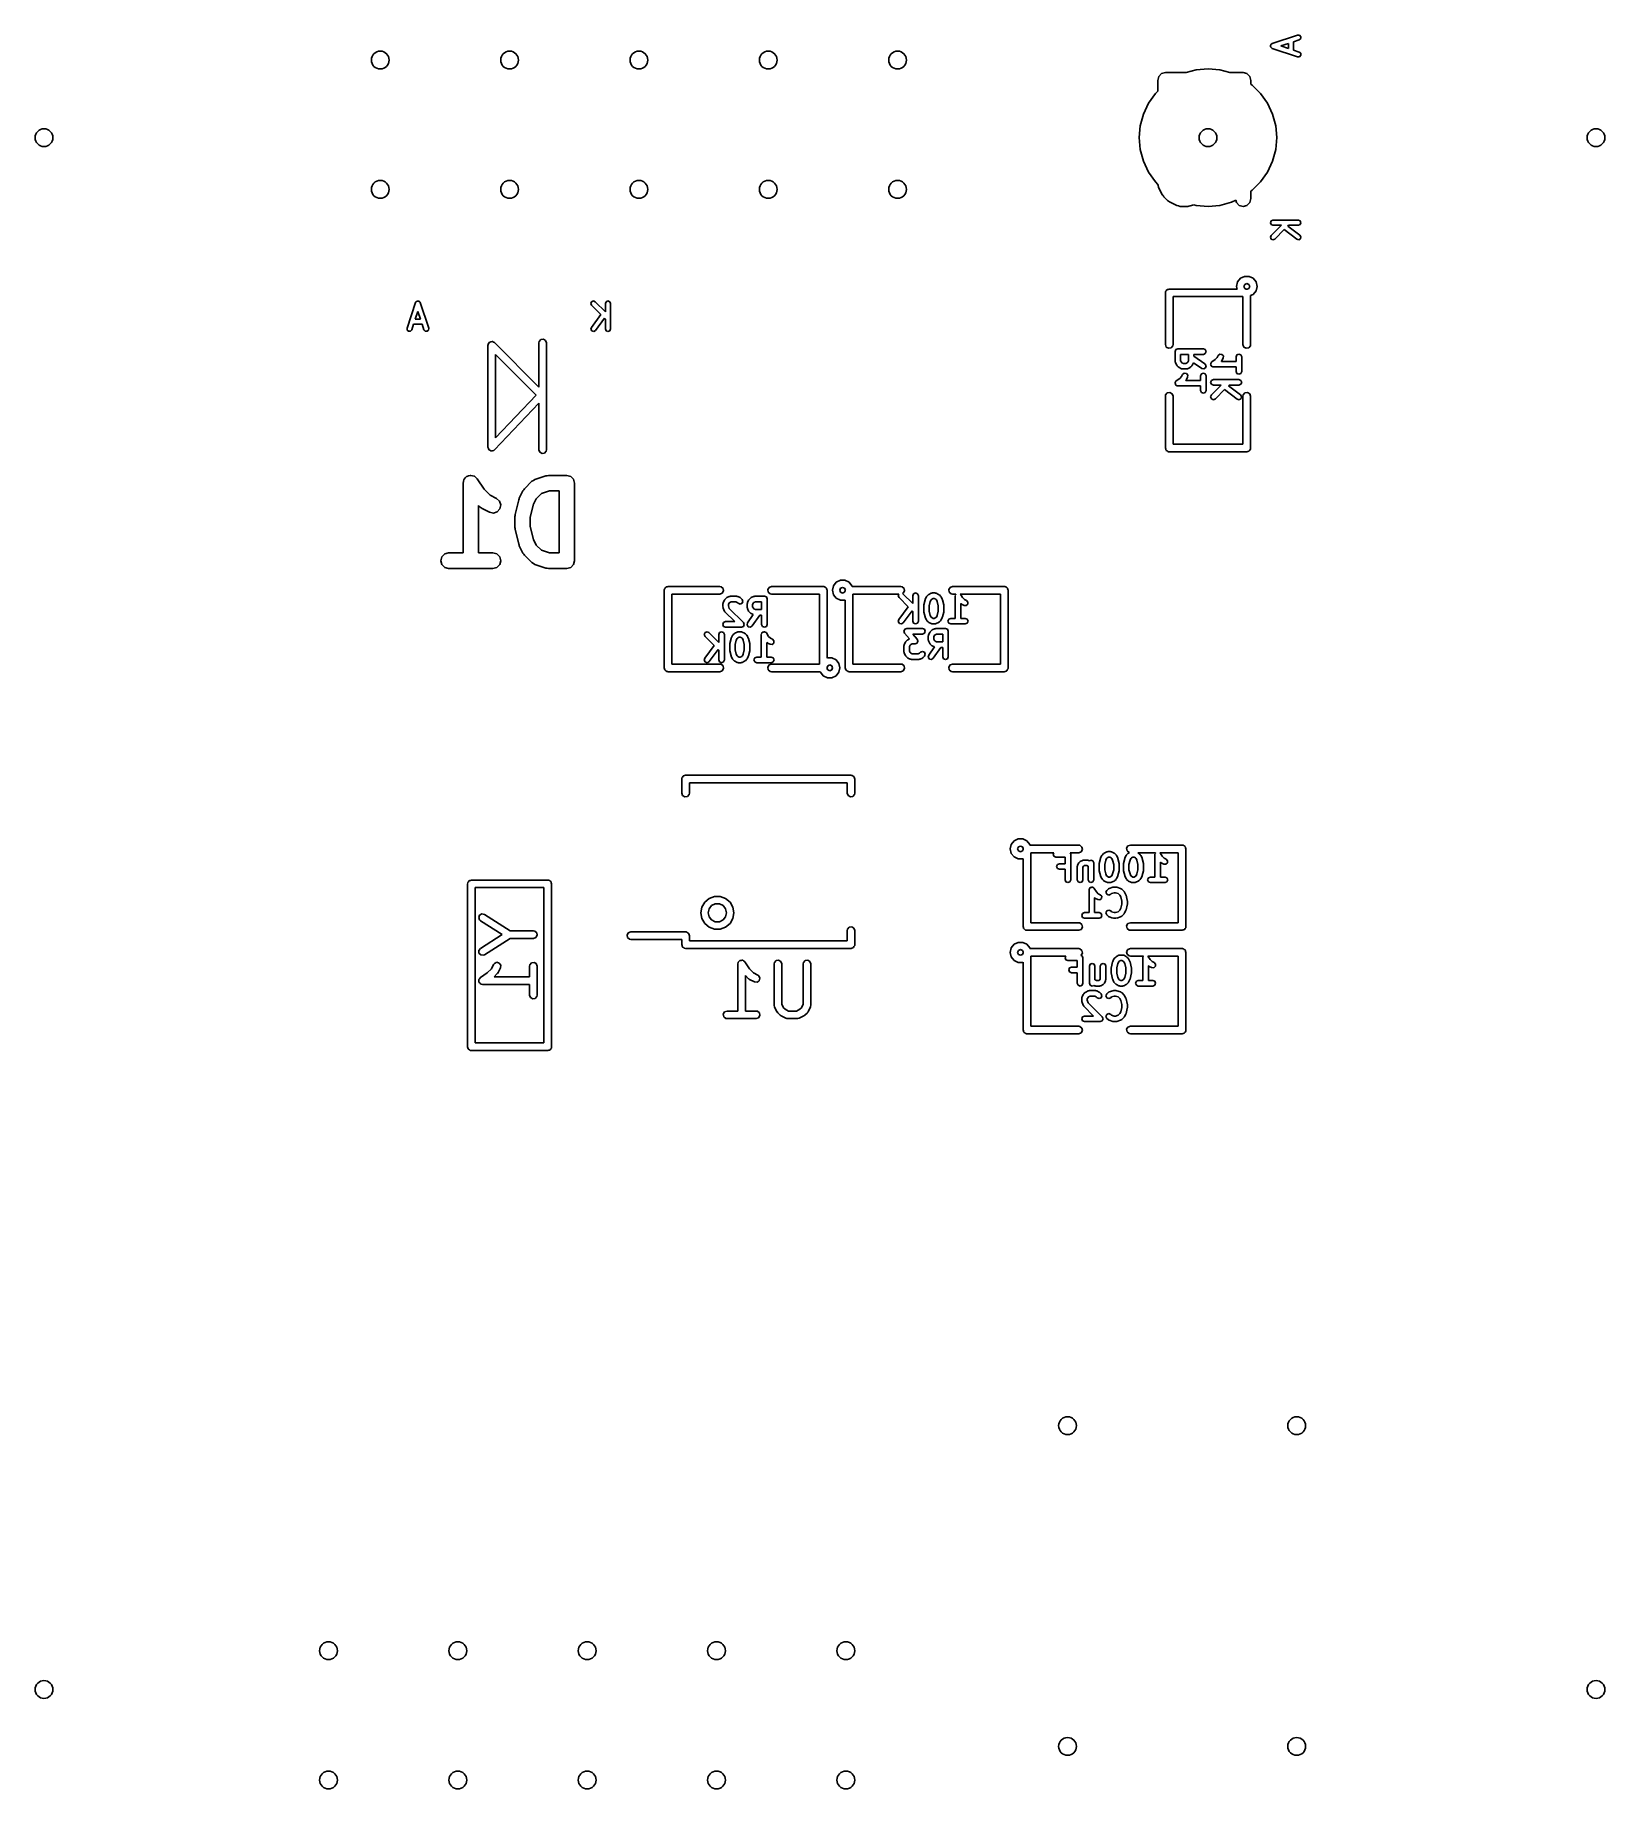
# Model space of a CAD drawing. Extents: x 0.19 to 1.41, y 0.12 to 1.48.
import ezdxf

# ---------------------------------------------------------------- set-up
doc = ezdxf.new("R2010")
doc.units = 0
doc.header["$MEASUREMENT"] = 0
doc.layers.add('BLACK', color=7, linetype='CONTINUOUS')

msp = doc.modelspace()

# ---------------------------------------------------------------- linework, layer by layer
at = {"layer": 'BLACK', "linetype": 'CONTINUOUS'}
for p, q in [((1.14959, 1.47275), (1.16929, 1.47932)), ((1.16929, 1.47932), (1.17078, 1.47921)), ((1.17078, 1.47921), (1.17176, 1.47808)), ((1.14836, 1.47152), (1.14846, 1.47163)), ((1.1484, 1.4709), (1.14836, 1.47152)), ((1.14836, 1.47028), (1.1484, 1.4709)), ((1.14846, 1.47017), (1.14836, 1.47028)), ((1.14846, 1.47163), (1.14847, 1.47177)), ((1.14847, 1.47003), (1.14846, 1.47017)), ((1.14847, 1.47177), (1.14893, 1.47218)), ((1.14893, 1.46962), (1.14847, 1.47003)), ((1.14893, 1.47218), (1.14934, 1.47264)), ((1.14934, 1.46916), (1.14893, 1.46962)), ((1.14934, 1.47264), (1.14948, 1.47265)), ((1.14948, 1.46915), (1.14934, 1.46916)), ((1.14948, 1.47265), (1.14959, 1.47275)), ((1.14959, 1.46905), (1.14948, 1.46915)), ((1.16929, 1.46248), (1.14959, 1.46905)), ((1.16233, 1.47288), (1.15638, 1.4709)), ((1.15638, 1.4709), (1.16233, 1.46891)), ((1.16233, 1.46891), (1.16233, 1.47288)), ((1.17053, 1.47562), (1.16623, 1.47418)), ((1.16623, 1.47418), (1.16623, 1.46761)), ((1.16623, 1.46761), (1.17053, 1.46618)), ((1.17165, 1.47659), (1.17053, 1.47562)), ((1.17053, 1.46618), (1.17165, 1.46521)), ((1.17176, 1.47808), (1.17165, 1.47659)), ((1.17165, 1.46521), (1.17176, 1.46372)), ((1.0831, 1.45029), (1.09077, 1.45234)), ((1.09077, 1.45234), (1.1, 1.45315)), ((1.1, 1.45315), (1.10923, 1.45234)), ((1.10923, 1.45234), (1.1169, 1.45029)), ((1.17078, 1.46259), (1.16929, 1.46248)), ((1.17176, 1.46372), (1.17078, 1.46259)), ((1.06113, 1.44429), (1.06194, 1.44729)), ((1.06113, 1.43601), (1.06113, 1.44429)), ((1.06194, 1.44729), (1.06413, 1.44948)), ((1.06413, 1.44948), (1.06713, 1.45029)), ((1.06713, 1.45029), (1.0831, 1.45029)), ((1.1169, 1.45029), (1.12713, 1.45029)), ((1.12713, 1.45029), (1.13013, 1.44948)), ((1.13013, 1.44948), (1.13233, 1.44729)), ((1.13233, 1.44729), (1.13313, 1.44429)), ((1.13313, 1.44429), (1.13313, 1.44144)), ((1.13313, 1.44144), (1.13416, 1.44071)), ((1.13416, 1.44071), (1.14071, 1.43416)), ((1.05006, 1.41818), (1.05397, 1.42657)), ((1.05397, 1.42657), (1.05929, 1.43416)), ((1.05929, 1.43416), (1.06113, 1.43601)), ((1.14071, 1.43416), (1.14603, 1.42657)), ((1.14603, 1.42657), (1.14994, 1.41818)), ((1.04766, 1.40923), (1.05006, 1.41818)), ((1.14994, 1.41818), (1.15234, 1.40923)), ((1.04685, 1.4), (1.04766, 1.40923)), ((1.04766, 1.39077), (1.04685, 1.4)), ((1.15234, 1.40923), (1.15315, 1.4)), ((1.15315, 1.4), (1.15234, 1.39077)), ((1.05006, 1.38182), (1.04766, 1.39077)), ((1.15234, 1.39077), (1.14994, 1.38182)), ((1.05397, 1.37343), (1.05006, 1.38182)), ((1.05929, 1.36584), (1.05397, 1.37343)), ((1.14603, 1.37343), (1.14071, 1.36584)), ((1.14994, 1.38182), (1.14603, 1.37343)), ((1.06124, 1.36388), (1.05929, 1.36584)), ((1.06149, 1.36295), (1.06124, 1.36388)), ((1.06177, 1.3616), (1.06149, 1.36295)), ((1.06462, 1.35589), (1.06177, 1.3616)), ((1.13416, 1.35929), (1.13313, 1.35856)), ((1.13313, 1.35856), (1.13313, 1.35286)), ((1.14071, 1.36584), (1.13416, 1.35929)), ((1.06526, 1.35517), (1.06462, 1.35589)), ((1.06575, 1.35433), (1.06526, 1.35517)), ((1.0686, 1.35147), (1.06575, 1.35433)), ((1.06944, 1.35099), (1.0686, 1.35147)), ((1.07016, 1.35035), (1.06944, 1.35099)), ((1.07588, 1.34749), (1.07016, 1.35035)), ((1.07723, 1.34721), (1.07588, 1.34749)), ((1.07856, 1.34686), (1.07723, 1.34721)), ((1.08428, 1.34686), (1.07856, 1.34686)), ((1.08521, 1.34711), (1.08428, 1.34686)), ((1.08617, 1.34717), (1.08521, 1.34711)), ((1.08904, 1.34812), (1.08617, 1.34717)), ((1.09077, 1.34766), (1.08904, 1.34812)), ((1.1, 1.34685), (1.09077, 1.34766)), ((1.10923, 1.34766), (1.1, 1.34685)), ((1.11818, 1.35006), (1.10923, 1.34766)), ((1.12147, 1.35159), (1.11818, 1.35006)), ((1.12194, 1.34986), (1.12147, 1.35159)), ((1.12413, 1.34766), (1.12194, 1.34986)), ((1.12713, 1.34686), (1.12413, 1.34766)), ((1.13013, 1.34766), (1.12713, 1.34686)), ((1.13233, 1.34986), (1.13013, 1.34766)), ((1.13313, 1.35286), (1.13233, 1.34986)), ((1.14826, 1.33426), (1.14883, 1.33564)), ((1.14883, 1.33288), (1.14826, 1.33426)), ((1.14883, 1.33564), (1.15021, 1.33621)), ((1.15021, 1.33231), (1.14883, 1.33288)), ((1.14883, 1.32438), (1.15676, 1.33231)), ((1.15021, 1.33621), (1.16991, 1.33621)), ((1.15676, 1.33231), (1.15021, 1.33231)), ((1.16228, 1.33231), (1.16162, 1.33166)), ((1.16162, 1.33166), (1.17108, 1.32456)), ((1.16991, 1.33231), (1.16228, 1.33231)), ((1.16991, 1.33621), (1.17129, 1.33564)), ((1.17129, 1.33288), (1.16991, 1.33231)), ((1.17129, 1.33564), (1.17186, 1.33426)), ((1.17186, 1.33426), (1.17129, 1.33288)), ((1.14826, 1.323), (1.14883, 1.32438)), ((1.14883, 1.32162), (1.14826, 1.323)), ((1.15021, 1.32105), (1.14883, 1.32162)), ((1.15159, 1.32162), (1.15021, 1.32105)), ((1.15884, 1.32887), (1.15159, 1.32162)), ((1.16874, 1.32144), (1.15884, 1.32887)), ((1.17019, 1.32107), (1.16874, 1.32144)), ((1.17147, 1.32183), (1.17019, 1.32107)), ((1.17108, 1.32456), (1.17184, 1.32328)), ((1.17184, 1.32328), (1.17147, 1.32183)), ((1.12205, 1.285), (1.12283, 1.28845)), ((1.12283, 1.28845), (1.12504, 1.29122)), ((1.12504, 1.29122), (1.12823, 1.29275)), ((1.12823, 1.29275), (1.13177, 1.29275)), ((1.13177, 1.29275), (1.13496, 1.29122)), ((1.13496, 1.29122), (1.13717, 1.28845)), ((1.13717, 1.28845), (1.13795, 1.285)), ((1.06705, 1.28), (1.06711, 1.28038)), ((1.06705, 1.24), (1.06705, 1.28)), ((1.06709, 1.28051), (1.06716, 1.28063)), ((1.06711, 1.28038), (1.06709, 1.28051)), ((1.06716, 1.28063), (1.06723, 1.28101)), ((1.06723, 1.28101), (1.06772, 1.2816)), ((1.06772, 1.2816), (1.0681, 1.28226)), ((1.0681, 1.28226), (1.06835, 1.28235)), ((1.06835, 1.28235), (1.06852, 1.28256)), ((1.06852, 1.28256), (1.06928, 1.28269)), ((1.06928, 1.28269), (1.07, 1.28295)), ((1.07, 1.28295), (1.12251, 1.28295)), ((1.12705, 1.27705), (1.07295, 1.27705)), ((1.07295, 1.27705), (1.07295, 1.24)), ((1.12251, 1.28295), (1.12205, 1.285)), ((1.12705, 1.24), (1.12705, 1.27705)), ((1.12843, 1.28657), (1.12778, 1.285)), ((1.12778, 1.285), (1.12843, 1.28343)), ((1.13, 1.28722), (1.12843, 1.28657)), ((1.12843, 1.28343), (1.12959, 1.28295)), ((1.12959, 1.28295), (1.13, 1.28295)), ((1.13157, 1.28657), (1.13, 1.28722)), ((1.13, 1.28295), (1.13029, 1.2829)), ((1.13029, 1.2829), (1.13157, 1.28343)), ((1.13222, 1.285), (1.13157, 1.28657)), ((1.13157, 1.28343), (1.13222, 1.285)), ((1.13496, 1.27878), (1.13295, 1.27782)), ((1.13295, 1.27782), (1.13295, 1.24)), ((1.13717, 1.28155), (1.13496, 1.27878)), ((1.13795, 1.285), (1.13717, 1.28155)), ((0.480683, 1.25271), (0.48725, 1.27241)), ((0.4891, 1.26562), (0.487115, 1.25967)), ((0.48725, 1.27241), (0.487345, 1.27252)), ((0.487345, 1.27252), (0.487356, 1.27266)), ((0.487356, 1.27266), (0.487823, 1.27307)), ((0.487823, 1.27307), (0.488228, 1.27353)), ((0.488228, 1.27353), (0.488373, 1.27354)), ((0.488373, 1.27354), (0.488483, 1.27364)), ((0.488483, 1.27364), (0.4891, 1.2736)), ((0.4891, 1.2736), (0.489717, 1.27364)), ((0.491085, 1.25967), (0.4891, 1.26562)), ((0.489717, 1.27364), (0.489827, 1.27354)), ((0.489827, 1.27354), (0.489972, 1.27353)), ((0.489972, 1.27353), (0.490377, 1.27307)), ((0.490377, 1.27307), (0.490844, 1.27266)), ((0.490844, 1.27266), (0.490854, 1.27252)), ((0.490854, 1.27252), (0.49095, 1.27241)), ((0.49095, 1.27241), (0.497517, 1.25271)), ((0.622852, 1.27179), (0.623424, 1.27317)), ((0.623424, 1.27041), (0.622852, 1.27179)), ((0.623242, 1.25326), (0.63067, 1.26316)), ((0.623424, 1.27317), (0.624802, 1.27374)), ((0.63067, 1.26316), (0.623424, 1.27041)), ((0.624802, 1.27374), (0.626181, 1.27317)), ((0.626181, 1.27317), (0.634109, 1.26524)), ((0.634109, 1.27179), (0.634681, 1.27317)), ((0.634109, 1.26524), (0.634109, 1.27179)), ((0.634681, 1.27317), (0.636059, 1.27374)), ((0.636059, 1.27374), (0.637438, 1.27317)), ((0.637438, 1.27317), (0.638009, 1.27179)), ((0.638009, 1.27179), (0.638009, 1.25209)), ((0.480789, 1.25122), (0.480683, 1.25271)), ((0.481917, 1.25024), (0.480789, 1.25122)), ((0.483405, 1.25035), (0.481917, 1.25024)), ((0.484383, 1.25147), (0.483405, 1.25035)), ((0.485815, 1.25577), (0.484383, 1.25147)), ((0.492385, 1.25577), (0.485815, 1.25577)), ((0.487115, 1.25967), (0.491085, 1.25967)), ((0.493817, 1.25147), (0.492385, 1.25577)), ((0.494795, 1.25035), (0.493817, 1.25147)), ((0.496283, 1.25024), (0.494795, 1.25035)), ((0.497411, 1.25122), (0.496283, 1.25024)), ((0.497517, 1.25271), (0.497411, 1.25122)), ((0.622872, 1.25181), (0.623242, 1.25326)), ((0.623632, 1.25053), (0.622872, 1.25181)), ((0.625078, 1.25016), (0.623632, 1.25053)), ((0.626362, 1.25092), (0.625078, 1.25016)), ((0.633456, 1.26038), (0.626362, 1.25092)), ((0.634109, 1.25972), (0.633456, 1.26038)), ((0.634109, 1.25209), (0.634109, 1.25972)), ((0.634681, 1.25071), (0.634109, 1.25209)), ((0.636059, 1.25014), (0.634681, 1.25071)), ((0.637438, 1.25071), (0.636059, 1.25014)), ((0.638009, 1.25209), (0.637438, 1.25071)), ((0.543247, 1.2394), (0.543359, 1.24003)), ((0.543247, 1.1606), (0.543247, 1.2394)), ((0.543348, 1.24016), (0.543393, 1.24023)), ((0.543359, 1.24003), (0.543348, 1.24016)), ((0.543393, 1.24023), (0.543425, 1.24041)), ((0.543425, 1.24041), (0.543997, 1.24109)), ((0.543997, 1.24109), (0.544506, 1.24182)), ((0.544506, 1.24182), (0.544637, 1.24185)), ((0.544637, 1.24185), (0.544724, 1.24196)), ((0.544724, 1.24196), (0.545599, 1.24211)), ((0.545599, 1.24211), (0.546457, 1.24234)), ((0.546457, 1.24234), (0.54658, 1.24228)), ((0.54658, 1.24228), (0.546713, 1.24231)), ((0.546713, 1.24231), (0.547483, 1.24186)), ((0.547483, 1.24186), (0.548288, 1.24149)), ((0.548288, 1.24149), (0.582647, 1.20713)), ((0.582647, 1.2413), (0.582825, 1.24231)), ((0.582647, 1.20713), (0.582647, 1.2413)), ((0.582825, 1.24231), (0.584124, 1.24386)), ((0.584124, 1.24386), (0.586113, 1.24421)), ((0.586113, 1.24421), (0.587862, 1.2432)), ((0.587862, 1.2432), (0.588553, 1.2413)), ((0.588553, 1.2413), (0.588553, 1.1587)), ((1.06774, 1.2381), (1.06705, 1.24)), ((1.06949, 1.23709), (1.06774, 1.2381)), ((1.07148, 1.23744), (1.06949, 1.23709)), ((1.07277, 1.23899), (1.07148, 1.23744)), ((1.07295, 1.24), (1.07277, 1.23899)), ((1.07454, 1.23454), (1.07517, 1.23606)), ((1.07454, 1.22704), (1.07454, 1.23454)), ((1.07517, 1.23606), (1.07669, 1.23669)), ((1.07669, 1.23669), (1.09639, 1.23669)), ((1.09639, 1.23669), (1.09791, 1.23606)), ((1.09791, 1.23606), (1.09854, 1.23454)), ((1.09854, 1.23454), (1.09791, 1.23302)), ((1.12774, 1.2381), (1.12705, 1.24)), ((1.12949, 1.23709), (1.12774, 1.2381)), ((1.13148, 1.23744), (1.12949, 1.23709)), ((1.13277, 1.23899), (1.13148, 1.23744)), ((1.13295, 1.24), (1.13277, 1.23899)), ((0.5805, 1.20092), (0.549153, 1.23227)), ((0.549153, 1.23227), (0.549153, 1.16799)), ((1.07473, 1.22657), (1.07454, 1.22704)), ((1.07477, 1.22607), (1.07473, 1.22657)), ((1.07571, 1.2242), (1.07477, 1.22607)), ((1.07597, 1.22397), (1.07571, 1.2242)), ((1.07611, 1.22364), (1.07597, 1.22397)), ((1.07705, 1.2227), (1.07611, 1.22364)), ((1.07737, 1.22257), (1.07705, 1.2227)), ((1.0776, 1.2223), (1.07737, 1.22257)), ((1.07948, 1.22136), (1.0776, 1.2223)), ((1.08486, 1.23239), (1.07884, 1.23239)), ((1.07884, 1.23239), (1.07884, 1.22754)), ((1.07884, 1.22754), (1.07939, 1.22643)), ((1.07939, 1.22643), (1.07984, 1.22599)), ((1.07998, 1.22132), (1.07948, 1.22136)), ((1.07984, 1.22599), (1.08095, 1.22543)), ((1.08044, 1.22113), (1.07998, 1.22132)), ((1.08326, 1.22113), (1.08044, 1.22113)), ((1.08095, 1.22543), (1.08275, 1.22543)), ((1.08275, 1.22543), (1.08386, 1.22599)), ((1.08372, 1.22132), (1.08326, 1.22113)), ((1.08422, 1.22136), (1.08372, 1.22132)), ((1.08386, 1.22599), (1.0843, 1.22643)), ((1.08609, 1.2223), (1.08422, 1.22136)), ((1.0843, 1.22643), (1.08486, 1.22754)), ((1.08486, 1.22754), (1.08486, 1.23239)), ((1.08633, 1.22257), (1.08609, 1.2223)), ((1.08665, 1.2227), (1.08633, 1.22257)), ((1.08759, 1.22364), (1.08665, 1.2227)), ((1.08773, 1.22397), (1.08759, 1.22364)), ((1.08799, 1.2242), (1.08773, 1.22397)), ((1.08886, 1.22593), (1.08799, 1.2242)), ((1.09516, 1.22152), (1.08886, 1.22593)), ((1.09639, 1.23239), (1.08916, 1.23239)), ((1.08916, 1.23239), (1.08916, 1.23097)), ((1.08916, 1.23097), (1.09762, 1.22504)), ((1.09676, 1.22117), (1.09516, 1.22152)), ((1.09791, 1.23302), (1.09639, 1.23239)), ((1.09815, 1.22205), (1.09676, 1.22117)), ((1.09762, 1.22504), (1.09851, 1.22366)), ((1.09851, 1.22366), (1.09815, 1.22205)), ((1.10204, 1.22485), (1.10212, 1.22505)), ((1.10228, 1.22427), (1.10204, 1.22485)), ((1.10208, 1.22527), (1.10243, 1.22579)), ((1.10212, 1.22505), (1.10208, 1.22527)), ((1.1024, 1.22366), (1.10228, 1.22427)), ((1.10258, 1.22353), (1.1024, 1.22366)), ((1.10243, 1.22579), (1.10267, 1.22637)), ((1.10267, 1.22333), (1.10258, 1.22353)), ((1.10267, 1.22637), (1.10287, 1.22645)), ((1.10325, 1.22309), (1.10267, 1.22333)), ((1.10287, 1.22645), (1.103, 1.22664)), ((1.103, 1.22664), (1.10563, 1.2284)), ((1.10377, 1.22274), (1.10325, 1.22309)), ((1.10399, 1.22278), (1.10377, 1.22274)), ((1.10419, 1.2227), (1.10399, 1.22278)), ((1.12174, 1.2227), (1.10419, 1.2227)), ((1.10563, 1.2284), (1.10711, 1.22988)), ((1.10711, 1.22988), (1.1079, 1.23144)), ((1.1079, 1.23144), (1.10914, 1.23252)), ((1.10914, 1.23252), (1.11078, 1.2324)), ((1.1104, 1.22708), (1.11032, 1.227)), ((1.11032, 1.227), (1.12174, 1.227)), ((1.11054, 1.22741), (1.1104, 1.22708)), ((1.1108, 1.22764), (1.11054, 1.22741)), ((1.11078, 1.2324), (1.11186, 1.23116)), ((1.11174, 1.22952), (1.1108, 1.22764)), ((1.11186, 1.23116), (1.11174, 1.22952)), ((1.12174, 1.23048), (1.12237, 1.232)), ((1.12174, 1.227), (1.12174, 1.23048)), ((1.12174, 1.21922), (1.12174, 1.2227)), ((1.12237, 1.232), (1.12389, 1.23263)), ((1.12389, 1.23263), (1.12541, 1.232)), ((1.12541, 1.232), (1.12604, 1.23048)), ((1.12604, 1.23048), (1.12604, 1.21922)), ((1.07454, 1.21015), (1.07462, 1.21035)), ((1.07478, 1.20957), (1.07454, 1.21015)), ((1.07458, 1.21057), (1.07493, 1.21109)), ((1.07462, 1.21035), (1.07458, 1.21057)), ((1.0749, 1.20896), (1.07478, 1.20957)), ((1.07508, 1.20883), (1.0749, 1.20896)), ((1.07493, 1.21109), (1.07517, 1.21167)), ((1.07517, 1.20863), (1.07508, 1.20883)), ((1.07517, 1.21167), (1.07537, 1.21175)), ((1.07575, 1.20839), (1.07517, 1.20863)), ((1.07537, 1.21175), (1.0755, 1.21194)), ((1.0755, 1.21194), (1.07813, 1.2137)), ((1.07627, 1.20804), (1.07575, 1.20839)), ((1.07649, 1.20808), (1.07627, 1.20804)), ((1.07669, 1.208), (1.07649, 1.20808)), ((1.09424, 1.208), (1.07669, 1.208)), ((1.07813, 1.2137), (1.07961, 1.21518)), ((1.07961, 1.21518), (1.0804, 1.21674)), ((1.0804, 1.21674), (1.08164, 1.21782)), ((1.08164, 1.21782), (1.08328, 1.2177)), ((1.0829, 1.21238), (1.08282, 1.2123)), ((1.08282, 1.2123), (1.09424, 1.2123)), ((1.08304, 1.21271), (1.0829, 1.21238)), ((1.0833, 1.21294), (1.08304, 1.21271)), ((1.08328, 1.2177), (1.08436, 1.21646)), ((1.08424, 1.21482), (1.0833, 1.21294)), ((1.08436, 1.21646), (1.08424, 1.21482)), ((1.09424, 1.21578), (1.09487, 1.2173)), ((1.09424, 1.2123), (1.09424, 1.21578)), ((1.09424, 1.20452), (1.09424, 1.208)), ((1.09487, 1.2173), (1.09639, 1.21793)), ((1.09639, 1.21793), (1.09791, 1.2173)), ((1.09791, 1.2173), (1.09854, 1.21578)), ((1.09854, 1.21578), (1.09854, 1.20452)), ((1.10204, 1.21078), (1.10267, 1.2123)), ((1.10267, 1.20926), (1.10204, 1.21078)), ((1.10267, 1.2123), (1.10419, 1.21293)), ((1.10419, 1.20863), (1.10267, 1.20926)), ((1.10267, 1.20104), (1.11026, 1.20863)), ((1.10419, 1.21293), (1.12389, 1.21293)), ((1.11026, 1.20863), (1.10419, 1.20863)), ((1.11634, 1.20863), (1.11591, 1.2082)), ((1.11591, 1.2082), (1.12518, 1.20124)), ((1.12389, 1.20863), (1.11634, 1.20863)), ((1.12237, 1.2177), (1.12174, 1.21922)), ((1.12389, 1.21707), (1.12237, 1.2177)), ((1.12541, 1.2177), (1.12389, 1.21707)), ((1.12389, 1.21293), (1.12541, 1.2123)), ((1.12541, 1.20926), (1.12389, 1.20863)), ((1.12604, 1.21922), (1.12541, 1.2177)), ((1.12541, 1.2123), (1.12604, 1.21078)), ((1.12604, 1.21078), (1.12541, 1.20926)), ((0.582647, 1.19461), (0.548339, 1.15856)), ((0.549153, 1.16799), (0.5805, 1.20092)), ((0.582647, 1.1587), (0.582647, 1.19461)), ((1.06705, 1.2), (1.06723, 1.20101)), ((1.06705, 1.16), (1.06705, 1.2)), ((1.06723, 1.20101), (1.06852, 1.20256)), ((1.06852, 1.20256), (1.07051, 1.20291)), ((1.07051, 1.20291), (1.07226, 1.2019)), ((1.07226, 1.2019), (1.07295, 1.2)), ((1.07295, 1.2), (1.07295, 1.16295)), ((1.09487, 1.203), (1.09424, 1.20452)), ((1.09639, 1.20237), (1.09487, 1.203)), ((1.09791, 1.203), (1.09639, 1.20237)), ((1.09854, 1.20452), (1.09791, 1.203)), ((1.10204, 1.19952), (1.10267, 1.20104)), ((1.10267, 1.198), (1.10204, 1.19952)), ((1.10419, 1.19737), (1.10267, 1.198)), ((1.10571, 1.198), (1.10419, 1.19737)), ((1.11283, 1.20513), (1.10571, 1.198)), ((1.1226, 1.1978), (1.11283, 1.20513)), ((1.12419, 1.19739), (1.1226, 1.1978)), ((1.12561, 1.19823), (1.12419, 1.19739)), ((1.12518, 1.20124), (1.12602, 1.19983)), ((1.12602, 1.19983), (1.12561, 1.19823)), ((1.12705, 1.2), (1.12723, 1.20101)), ((1.12705, 1.16295), (1.12705, 1.2)), ((1.12723, 1.20101), (1.12852, 1.20256)), ((1.12852, 1.20256), (1.13051, 1.20291)), ((1.13051, 1.20291), (1.13226, 1.2019)), ((1.13226, 1.2019), (1.13295, 1.2)), ((1.13295, 1.2), (1.13295, 1.16)), ((0.543563, 1.15973), (0.543247, 1.1606)), ((0.543824, 1.15885), (0.543563, 1.15973)), ((0.543905, 1.15879), (0.543824, 1.15885)), ((0.543938, 1.1587), (0.543905, 1.15879)), ((0.544737, 1.15824), (0.543938, 1.1587)), ((0.545507, 1.15773), (0.544737, 1.15824)), ((0.545603, 1.15774), (0.545507, 1.15773)), ((0.545687, 1.15769), (0.545603, 1.15774)), ((0.546596, 1.15785), (0.545687, 1.15769)), ((0.547514, 1.15796), (0.546596, 1.15785)), ((0.547618, 1.15803), (0.547514, 1.15796)), ((0.547676, 1.15804), (0.547618, 1.15803)), ((0.547749, 1.15813), (0.547676, 1.15804)), ((0.548339, 1.15856), (0.547749, 1.15813)), ((0.583338, 1.1568), (0.582647, 1.1587)), ((0.585087, 1.15579), (0.583338, 1.1568)), ((0.587076, 1.15614), (0.585087, 1.15579)), ((0.588375, 1.15769), (0.587076, 1.15614)), ((0.588553, 1.1587), (0.588375, 1.15769)), ((1.06731, 1.15928), (1.06705, 1.16)), ((1.06744, 1.15852), (1.06731, 1.15928)), ((1.06765, 1.15835), (1.06744, 1.15852)), ((1.06774, 1.1581), (1.06765, 1.15835)), ((1.0684, 1.15772), (1.06774, 1.1581)), ((1.06899, 1.15723), (1.0684, 1.15772)), ((1.06937, 1.15716), (1.06899, 1.15723)), ((1.06949, 1.15709), (1.06937, 1.15716)), ((1.06962, 1.15711), (1.06949, 1.15709)), ((1.07, 1.15705), (1.06962, 1.15711)), ((1.13, 1.15705), (1.07, 1.15705)), ((1.07295, 1.16295), (1.12705, 1.16295)), ((1.13072, 1.15731), (1.13, 1.15705)), ((1.13148, 1.15744), (1.13072, 1.15731)), ((1.13165, 1.15765), (1.13148, 1.15744)), ((1.1319, 1.15774), (1.13165, 1.15765)), ((1.13228, 1.1584), (1.1319, 1.15774)), ((1.13277, 1.15899), (1.13228, 1.1584)), ((1.13284, 1.15937), (1.13277, 1.15899)), ((1.13291, 1.15949), (1.13284, 1.15937)), ((1.13295, 1.16), (1.13289, 1.15962)), ((1.13289, 1.15962), (1.13291, 1.15949)), ((0.524, 1.13287), (0.524354, 1.13419)), ((0.524, 1.07887), (0.524, 1.13287)), ((0.524354, 1.13419), (0.524621, 1.13553)), ((0.524621, 1.13553), (0.524752, 1.13568)), ((0.524752, 1.13568), (0.524804, 1.13587)), ((0.524804, 1.13587), (0.52577, 1.13683)), ((0.52577, 1.13683), (0.526672, 1.13786)), ((0.526672, 1.13786), (0.52686, 1.13792)), ((0.52686, 1.13792), (0.527, 1.13806)), ((0.527, 1.13806), (0.52832, 1.13842)), ((0.52832, 1.13842), (0.529614, 1.13885)), ((0.529614, 1.13885), (0.529808, 1.13882)), ((0.529808, 1.13882), (0.53, 1.13887)), ((0.53, 1.13887), (0.53132, 1.13851)), ((0.53132, 1.13851), (0.532659, 1.13825)), ((0.532659, 1.13825), (0.532808, 1.13811)), ((0.532808, 1.13811), (0.533, 1.13806)), ((0.533, 1.13806), (0.533966, 1.1371)), ((0.533966, 1.1371), (0.534992, 1.1362)), ((0.534992, 1.1362), (0.540377, 1.12812)), ((0.540377, 1.12812), (0.544983, 1.12351)), ((0.567491, 1.12126), (0.570348, 1.12698)), ((0.570348, 1.12698), (0.570989, 1.1277)), ((0.570989, 1.1277), (0.571472, 1.12854)), ((0.571472, 1.12854), (0.577186, 1.13425)), ((0.577186, 1.13425), (0.57838, 1.13494)), ((0.57838, 1.13494), (0.579531, 1.1357)), ((0.579531, 1.1357), (0.588103, 1.13856)), ((0.590974, 1.12687), (0.58467, 1.12477)), ((0.588103, 1.13856), (0.589067, 1.13862)), ((0.589067, 1.13862), (0.59, 1.13887)), ((0.59, 1.13887), (0.604286, 1.13887)), ((0.598286, 1.12687), (0.590974, 1.12687)), ((0.598286, 1.07887), (0.598286, 1.12687)), ((0.604286, 1.13887), (0.607286, 1.13806)), ((0.607286, 1.13806), (0.609482, 1.13587)), ((0.609482, 1.13587), (0.610286, 1.13287)), ((0.610286, 1.13287), (0.610286, 1.07287)), ((0.537186, 1.11434), (0.536, 1.11552)), ((0.536, 1.11552), (0.536, 1.07887)), ((0.538022, 1.11386), (0.537186, 1.11434)), ((0.538745, 1.11321), (0.538022, 1.11386)), ((0.54446, 1.11036), (0.538745, 1.11321)), ((0.544983, 1.12351), (0.549826, 1.12109)), ((0.549826, 1.12109), (0.55215, 1.11903)), ((0.552509, 1.11304), (0.550449, 1.11072)), ((0.55215, 1.11903), (0.553132, 1.11608)), ((0.553132, 1.11608), (0.552509, 1.11304)), ((0.564179, 1.10861), (0.567036, 1.12004)), ((0.567036, 1.12004), (0.567358, 1.12062)), ((0.567358, 1.12062), (0.567491, 1.12126)), ((0.578518, 1.11649), (0.576, 1.10641)), ((0.580645, 1.12074), (0.578518, 1.11649)), ((0.58467, 1.12477), (0.580645, 1.12074)), ((0.547502, 1.10973), (0.54446, 1.11036)), ((0.550449, 1.11072), (0.547502, 1.10973)), ((0.564, 1.10715), (0.564192, 1.10787)), ((0.564, 1.09858), (0.564, 1.10715)), ((0.564192, 1.09787), (0.564, 1.09858)), ((0.564192, 1.10787), (0.564179, 1.10861)), ((0.576, 1.10641), (0.576, 1.09932)), ((0.576, 1.09932), (0.578518, 1.08925)), ((0.564179, 1.09713), (0.564192, 1.09787)), ((0.567036, 1.0857), (0.564179, 1.09713)), ((0.567358, 1.08512), (0.567036, 1.0857)), ((0.567491, 1.08447), (0.567358, 1.08512)), ((0.578518, 1.08925), (0.580645, 1.08499)), ((0.580645, 1.08499), (0.58467, 1.08097)), ((0.506857, 1.07287), (0.507661, 1.07587)), ((0.507661, 1.06987), (0.506857, 1.07287)), ((0.507661, 1.07587), (0.509857, 1.07806)), ((0.509857, 1.07806), (0.512857, 1.07887)), ((0.512857, 1.07887), (0.524, 1.07887)), ((0.536, 1.07887), (0.547143, 1.07887)), ((0.547143, 1.07887), (0.550143, 1.07806)), ((0.550143, 1.07806), (0.552339, 1.07587)), ((0.552339, 1.07587), (0.553143, 1.07287)), ((0.553143, 1.07287), (0.552339, 1.06987)), ((0.570348, 1.07875), (0.567491, 1.08447)), ((0.570989, 1.07803), (0.570348, 1.07875)), ((0.571472, 1.0772), (0.570989, 1.07803)), ((0.577186, 1.07148), (0.571472, 1.0772)), ((0.57838, 1.07079), (0.577186, 1.07148)), ((0.58467, 1.08097), (0.590974, 1.07887)), ((0.590974, 1.07887), (0.598286, 1.07887)), ((0.610286, 1.07287), (0.609482, 1.06987)), ((0.509857, 1.06767), (0.507661, 1.06987)), ((0.512857, 1.06687), (0.509857, 1.06767)), ((0.53, 1.06687), (0.512857, 1.06687)), ((0.547143, 1.06687), (0.53, 1.06687)), ((0.550143, 1.06767), (0.547143, 1.06687)), ((0.552339, 1.06987), (0.550143, 1.06767)), ((0.579531, 1.07003), (0.57838, 1.07079)), ((0.588103, 1.06717), (0.579531, 1.07003)), ((0.589067, 1.06712), (0.588103, 1.06717)), ((0.59, 1.06687), (0.589067, 1.06712)), ((0.604286, 1.06687), (0.59, 1.06687)), ((0.607286, 1.06767), (0.604286, 1.06687)), ((0.609482, 1.06987), (0.607286, 1.06767)), ((0.679547, 1.05), (0.679615, 1.05038)), ((0.679547, 0.99), (0.679547, 1.05)), ((0.679592, 1.05051), (0.679658, 1.05063)), ((0.679615, 1.05038), (0.679592, 1.05051)), ((0.679658, 1.05063), (0.679725, 1.05101)), ((0.679725, 1.05101), (0.680218, 1.0516)), ((0.680218, 1.0516), (0.680602, 1.05226)), ((0.680602, 1.05226), (0.680852, 1.05235)), ((0.680852, 1.05235), (0.681024, 1.05256)), ((0.681024, 1.05256), (0.681779, 1.05269)), ((0.681779, 1.05269), (0.6825, 1.05295)), ((0.6825, 1.05295), (0.7225, 1.05295)), ((0.7225, 1.04705), (0.685453, 1.04705)), ((0.685453, 1.04705), (0.685453, 0.992953)), ((0.7225, 1.05295), (0.72351, 1.05277)), ((0.724398, 1.04774), (0.7225, 1.04705)), ((0.72351, 1.05277), (0.725057, 1.05148)), ((0.725408, 1.04949), (0.724398, 1.04774)), ((0.725057, 1.05148), (0.725408, 1.04949)), ((0.727704, 1.04403), (0.727936, 1.04429)), ((0.727936, 1.04429), (0.729812, 1.04523)), ((0.729812, 1.04523), (0.730311, 1.04527)), ((0.730311, 1.04527), (0.730774, 1.04546)), ((0.730774, 1.04546), (0.735464, 1.04546)), ((0.735464, 1.04546), (0.735927, 1.04527)), ((0.735927, 1.04527), (0.736426, 1.04523)), ((0.736426, 1.04523), (0.738302, 1.04429)), ((0.738302, 1.04429), (0.738534, 1.04403)), ((0.746466, 1.04403), (0.746698, 1.04429)), ((0.746698, 1.04429), (0.748574, 1.04523)), ((0.748574, 1.04523), (0.749073, 1.04527)), ((0.749073, 1.04527), (0.749536, 1.04546)), ((0.749536, 1.04546), (0.75704, 1.04546)), ((0.75704, 1.04546), (0.758561, 1.04483)), ((0.758561, 1.04483), (0.75919, 1.04331)), ((0.759592, 1.05051), (0.760602, 1.05226)), ((0.759943, 1.04852), (0.759592, 1.05051)), ((0.76149, 1.04723), (0.759943, 1.04852)), ((0.760602, 1.05226), (0.7625, 1.05295)), ((0.7625, 1.04705), (0.76149, 1.04723)), ((0.7625, 1.05295), (0.8025, 1.05295)), ((0.799547, 1.04705), (0.7625, 1.04705)), ((0.799547, 0.992953), (0.799547, 1.04705)), ((0.8025, 1.05295), (0.802884, 1.05289)), ((0.802884, 1.05289), (0.803013, 1.05291)), ((0.803013, 1.05291), (0.803126, 1.05284)), ((0.803126, 1.05284), (0.80351, 1.05277)), ((0.80351, 1.05277), (0.804098, 1.05228)), ((0.804098, 1.05228), (0.804762, 1.0519)), ((0.804762, 1.0519), (0.804853, 1.05165)), ((0.804853, 1.05165), (0.805057, 1.05148)), ((0.805057, 1.05148), (0.80519, 1.05072)), ((0.80519, 1.05072), (0.805453, 1.05)), ((0.805453, 1.05), (0.805453, 0.99762)), ((0.809547, 1.05), (0.810335, 1.05345)), ((0.810335, 1.04655), (0.809547, 1.05)), ((0.810335, 1.05345), (0.812542, 1.05622)), ((0.812542, 1.04378), (0.810335, 1.04655)), ((0.812542, 1.05622), (0.81573, 1.05775)), ((0.815933, 1.05157), (0.815284, 1.05)), ((0.815284, 1.05), (0.815933, 1.04843)), ((0.81573, 1.05775), (0.81927, 1.05775)), ((0.8175, 1.05222), (0.815933, 1.05157)), ((0.815933, 1.04843), (0.8175, 1.04778)), ((0.819067, 1.05157), (0.8175, 1.05222)), ((0.8175, 1.04778), (0.819067, 1.04843)), ((0.819598, 1.05029), (0.819067, 1.05157)), ((0.819067, 1.04843), (0.819547, 1.04959)), ((0.81927, 1.05775), (0.822458, 1.05622)), ((0.819547, 1.05), (0.819598, 1.05029)), ((0.819547, 1.04959), (0.819547, 1.05)), ((0.822458, 1.05622), (0.824665, 1.05345)), ((0.824665, 1.05345), (0.824779, 1.05295)), ((0.824779, 1.05295), (0.8625, 1.05295)), ((0.861003, 1.04705), (0.825453, 1.04705)), ((0.825453, 1.04705), (0.825453, 0.992953)), ((0.86049, 1.04581), (0.861003, 1.04705)), ((0.86112, 1.04429), (0.86049, 1.04581)), ((0.868244, 1.03717), (0.86112, 1.04429)), ((0.8625, 1.05295), (0.86351, 1.05277)), ((0.86351, 1.05277), (0.865057, 1.05148)), ((0.864398, 1.04774), (0.863748, 1.0475)), ((0.863748, 1.0475), (0.864161, 1.04733)), ((0.864161, 1.04733), (0.871748, 1.03974)), ((0.865408, 1.04949), (0.864398, 1.04774)), ((0.865057, 1.05148), (0.865408, 1.04949)), ((0.871748, 1.04581), (0.872377, 1.04733)), ((0.871748, 1.03974), (0.871748, 1.04581)), ((0.872377, 1.04733), (0.873898, 1.04796)), ((0.873898, 1.04796), (0.875418, 1.04733)), ((0.875418, 1.04733), (0.876048, 1.04581)), ((0.876048, 1.04581), (0.876048, 1.02611)), ((0.881356, 1.04302), (0.882294, 1.0449)), ((0.882294, 1.0449), (0.882561, 1.04513)), ((0.882561, 1.04513), (0.882696, 1.04545)), ((0.882696, 1.04545), (0.883634, 1.04639)), ((0.883634, 1.04639), (0.883961, 1.04653)), ((0.883961, 1.04653), (0.884193, 1.04679)), ((0.884193, 1.04679), (0.886069, 1.04773)), ((0.886069, 1.04773), (0.886569, 1.04777)), ((0.886569, 1.04777), (0.887031, 1.04796)), ((0.887031, 1.04796), (0.888907, 1.04796)), ((0.888907, 1.04796), (0.889369, 1.04777)), ((0.889369, 1.04777), (0.889869, 1.04773)), ((0.889869, 1.04773), (0.891745, 1.04679)), ((0.891745, 1.04679), (0.891977, 1.04653)), ((0.891977, 1.04653), (0.892304, 1.04639)), ((0.892304, 1.04639), (0.893242, 1.04545)), ((0.893242, 1.04545), (0.893377, 1.04513)), ((0.893377, 1.04513), (0.893644, 1.0449)), ((0.893644, 1.0449), (0.894583, 1.04302)), ((0.899592, 1.05051), (0.900602, 1.05226)), ((0.899943, 1.04852), (0.899592, 1.05051)), ((0.90149, 1.04723), (0.899943, 1.04852)), ((0.900602, 1.05226), (0.9025, 1.05295)), ((0.9025, 1.04705), (0.90149, 1.04723)), ((0.9025, 1.05295), (0.9425, 1.05295)), ((0.905093, 1.04705), (0.9025, 1.04705)), ((0.904581, 1.04581), (0.904666, 1.04601)), ((0.904581, 1.02826), (0.904581, 1.04581)), ((0.904623, 1.04623), (0.904971, 1.04675)), ((0.904666, 1.04601), (0.904623, 1.04623)), ((0.904971, 1.04675), (0.905093, 1.04705)), ((0.939547, 1.04705), (0.908453, 1.04705)), ((0.908453, 1.04705), (0.90852, 1.047)), ((0.90852, 1.047), (0.910278, 1.04437)), ((0.910278, 1.04437), (0.911757, 1.04289)), ((0.939547, 0.992953), (0.939547, 1.04705)), ((0.9425, 1.05295), (0.942884, 1.05289)), ((0.942884, 1.05289), (0.943013, 1.05291)), ((0.943013, 1.05291), (0.943126, 1.05284)), ((0.943126, 1.05284), (0.94351, 1.05277)), ((0.94351, 1.05277), (0.944098, 1.05228)), ((0.944098, 1.05228), (0.944762, 1.0519)), ((0.944762, 1.0519), (0.944853, 1.05165)), ((0.944853, 1.05165), (0.945057, 1.05148)), ((0.945057, 1.05148), (0.94519, 1.05072)), ((0.94519, 1.05072), (0.945453, 1.05)), ((0.945453, 1.05), (0.945453, 0.99)), ((0.724871, 1.03956), (0.725063, 1.04002)), ((0.724871, 1.03768), (0.724871, 1.03956)), ((0.725007, 1.03735), (0.724871, 1.03768)), ((0.724982, 1.037), (0.725007, 1.03735)), ((0.72592, 1.03419), (0.724982, 1.037)), ((0.725063, 1.04002), (0.725098, 1.04052)), ((0.725098, 1.04052), (0.726036, 1.0424)), ((0.726248, 1.03381), (0.72592, 1.03419)), ((0.726036, 1.0424), (0.726304, 1.04263)), ((0.726439, 1.03335), (0.726248, 1.03381)), ((0.726304, 1.04263), (0.726439, 1.04295)), ((0.726439, 1.04295), (0.727377, 1.04389)), ((0.734026, 1.02576), (0.726439, 1.03335)), ((0.727377, 1.04389), (0.727704, 1.04403)), ((0.729726, 1.04016), (0.729171, 1.03905)), ((0.729171, 1.03905), (0.729171, 1.03803)), ((0.729171, 1.03803), (0.729839, 1.03603)), ((0.730171, 1.0406), (0.729726, 1.04016)), ((0.729839, 1.03603), (0.740737, 1.02513)), ((0.731281, 1.04116), (0.730171, 1.0406)), ((0.734957, 1.04116), (0.731281, 1.04116)), ((0.736067, 1.0406), (0.734957, 1.04116)), ((0.736758, 1.03991), (0.736067, 1.0406)), ((0.738279, 1.03928), (0.736758, 1.03991)), ((0.739799, 1.03991), (0.738279, 1.03928)), ((0.738534, 1.04403), (0.738861, 1.04389)), ((0.738861, 1.04389), (0.739799, 1.04295)), ((0.739799, 1.04295), (0.740429, 1.04143)), ((0.740429, 1.04143), (0.739799, 1.03991)), ((0.743633, 1.03956), (0.743825, 1.04002)), ((0.743633, 1.03674), (0.743633, 1.03956)), ((0.743825, 1.03628), (0.743633, 1.03674)), ((0.743825, 1.04002), (0.74386, 1.04052)), ((0.74386, 1.03578), (0.743825, 1.03628)), ((0.74386, 1.04052), (0.744798, 1.0424)), ((0.744798, 1.03391), (0.74386, 1.03578)), ((0.744022, 1.02484), (0.74843, 1.03114)), ((0.744798, 1.0424), (0.745066, 1.04263)), ((0.745066, 1.03367), (0.744798, 1.03391)), ((0.745066, 1.04263), (0.745201, 1.04295)), ((0.745201, 1.03335), (0.745066, 1.03367)), ((0.745201, 1.04295), (0.746139, 1.04389)), ((0.746139, 1.03241), (0.745201, 1.03335)), ((0.746139, 1.04389), (0.746466, 1.04403)), ((0.746466, 1.03227), (0.746139, 1.03241)), ((0.746698, 1.03201), (0.746466, 1.03227)), ((0.74843, 1.03114), (0.746698, 1.03201)), ((0.753469, 1.03084), (0.747545, 1.02238)), ((0.748488, 1.04016), (0.747933, 1.03905)), ((0.747933, 1.03905), (0.747933, 1.03725)), ((0.747933, 1.03725), (0.748488, 1.03614)), ((0.748933, 1.0406), (0.748488, 1.04016)), ((0.748488, 1.03614), (0.748933, 1.0357)), ((0.750043, 1.04116), (0.748933, 1.0406)), ((0.748933, 1.0357), (0.750043, 1.03514)), ((0.75489, 1.04116), (0.750043, 1.04116)), ((0.750043, 1.03514), (0.75489, 1.03514)), ((0.75489, 1.03084), (0.753469, 1.03084)), ((0.75489, 1.03514), (0.75489, 1.04116)), ((0.75489, 1.02361), (0.75489, 1.03084)), ((0.75919, 1.04331), (0.75919, 1.02361)), ((0.81573, 1.04225), (0.812542, 1.04378)), ((0.81927, 1.04225), (0.81573, 1.04225)), ((0.819547, 1.04238), (0.81927, 1.04225)), ((0.819547, 0.99), (0.819547, 1.04238)), ((0.86092, 1.0274), (0.868244, 1.03717)), ((0.871316, 1.03409), (0.86436, 1.02482)), ((0.871748, 1.03366), (0.871316, 1.03409)), ((0.871748, 1.02611), (0.871748, 1.03366)), ((0.88019, 1.03831), (0.880295, 1.03856)), ((0.88019, 1.03361), (0.88019, 1.03831)), ((0.880295, 1.03336), (0.88019, 1.03361)), ((0.880255, 1.03883), (0.881193, 1.04258)), ((0.880295, 1.03856), (0.880255, 1.03883)), ((0.880255, 1.03309), (0.880295, 1.03336)), ((0.881193, 1.02934), (0.880255, 1.03309)), ((0.881193, 1.04258), (0.881338, 1.04278)), ((0.881338, 1.04278), (0.881356, 1.04302)), ((0.885307, 1.04131), (0.88449, 1.03804)), ((0.88449, 1.03804), (0.88449, 1.03388)), ((0.88449, 1.03388), (0.885307, 1.03061)), ((0.885984, 1.04266), (0.885307, 1.04131)), ((0.886428, 1.0431), (0.885984, 1.04266)), ((0.887539, 1.04366), (0.886428, 1.0431)), ((0.8884, 1.04366), (0.887539, 1.04366)), ((0.88951, 1.0431), (0.8884, 1.04366)), ((0.889954, 1.04266), (0.88951, 1.0431)), ((0.890631, 1.04131), (0.889954, 1.04266)), ((0.891448, 1.03804), (0.890631, 1.04131)), ((0.890631, 1.03061), (0.891448, 1.03388)), ((0.891448, 1.03388), (0.891448, 1.03804)), ((0.894583, 1.04302), (0.8946, 1.04278)), ((0.8946, 1.04278), (0.894745, 1.04258)), ((0.894745, 1.04258), (0.895683, 1.03883)), ((0.895683, 1.03309), (0.894745, 1.02934)), ((0.895683, 1.03883), (0.895643, 1.03856)), ((0.895643, 1.03856), (0.895748, 1.03831)), ((0.895748, 1.03361), (0.895643, 1.03336)), ((0.895643, 1.03336), (0.895683, 1.03309)), ((0.895748, 1.03831), (0.895748, 1.03361)), ((0.908963, 1.0396), (0.908881, 1.03968)), ((0.908881, 1.03968), (0.908881, 1.02826)), ((0.90929, 1.03946), (0.908963, 1.0396)), ((0.909522, 1.0392), (0.90929, 1.03946)), ((0.911398, 1.03826), (0.909522, 1.0392)), ((0.913039, 1.03814), (0.911398, 1.03826)), ((0.911757, 1.04289), (0.913321, 1.0421)), ((0.914282, 1.03922), (0.913039, 1.03814)), ((0.913321, 1.0421), (0.914399, 1.04086)), ((0.914399, 1.04086), (0.914282, 1.03922)), ((0.71049, 1.01581), (0.71112, 1.01733)), ((0.71112, 1.01733), (0.71264, 1.01796)), ((0.71264, 1.01796), (0.714161, 1.01733)), ((0.714161, 1.01733), (0.721748, 1.00974)), ((0.721748, 1.01581), (0.722377, 1.01733)), ((0.722377, 1.01733), (0.723898, 1.01796)), ((0.723898, 1.01796), (0.725418, 1.01733)), ((0.724871, 1.02361), (0.725501, 1.02513)), ((0.725501, 1.02209), (0.724871, 1.02361)), ((0.725418, 1.01733), (0.726048, 1.01581)), ((0.725501, 1.02513), (0.727021, 1.02576)), ((0.727021, 1.02146), (0.725501, 1.02209)), ((0.727021, 1.02576), (0.734026, 1.02576)), ((0.739217, 1.02146), (0.727021, 1.02146)), ((0.734193, 1.01679), (0.736069, 1.01773)), ((0.736069, 1.01773), (0.736569, 1.01777)), ((0.736569, 1.01777), (0.737031, 1.01796)), ((0.737031, 1.01796), (0.738907, 1.01796)), ((0.738907, 1.01796), (0.739369, 1.01777)), ((0.740737, 1.02209), (0.739217, 1.02146)), ((0.739369, 1.01777), (0.739869, 1.01773)), ((0.739869, 1.01773), (0.741745, 1.01679)), ((0.740737, 1.02513), (0.741367, 1.02361)), ((0.741367, 1.02361), (0.740737, 1.02209)), ((0.743666, 1.02324), (0.744022, 1.02484)), ((0.74455, 1.02185), (0.743666, 1.02324)), ((0.746157, 1.02149), (0.74455, 1.02185)), ((0.747545, 1.02238), (0.746157, 1.02149)), ((0.75552, 1.02209), (0.75489, 1.02361)), ((0.754971, 1.01675), (0.755211, 1.01733)), ((0.755211, 1.01733), (0.755415, 1.01741)), ((0.755415, 1.01741), (0.755538, 1.0176)), ((0.75704, 1.02146), (0.75552, 1.02209)), ((0.755538, 1.0176), (0.756152, 1.01772)), ((0.756152, 1.01772), (0.756731, 1.01796)), ((0.756731, 1.01796), (0.756935, 1.01788)), ((0.756935, 1.01788), (0.757153, 1.01792)), ((0.758561, 1.02209), (0.75704, 1.02146)), ((0.757153, 1.01792), (0.757673, 1.01757)), ((0.757673, 1.01757), (0.758251, 1.01733)), ((0.758251, 1.01733), (0.758336, 1.01713)), ((0.75919, 1.02361), (0.758561, 1.02209)), ((0.860512, 1.02581), (0.86092, 1.0274)), ((0.86135, 1.02439), (0.860512, 1.02581)), ((0.862945, 1.02398), (0.86135, 1.02439)), ((0.86436, 1.02482), (0.862945, 1.02398)), ((0.864871, 1.01831), (0.864901, 1.01838)), ((0.865161, 1.01761), (0.864871, 1.01831)), ((0.864876, 1.01845), (0.865212, 1.01913)), ((0.864901, 1.01838), (0.864876, 1.01845)), ((0.865403, 1.01689), (0.865161, 1.01761)), ((0.865212, 1.01913), (0.865501, 1.01983)), ((0.865501, 1.01983), (0.865572, 1.01986)), ((0.865572, 1.01986), (0.865606, 1.01993)), ((0.865606, 1.01993), (0.866322, 1.02017)), ((0.866322, 1.02017), (0.867021, 1.02046)), ((0.867021, 1.02046), (0.879217, 1.02046)), ((0.872377, 1.02459), (0.871748, 1.02611)), ((0.873898, 1.02396), (0.872377, 1.02459)), ((0.875418, 1.02459), (0.873898, 1.02396)), ((0.876048, 1.02611), (0.875418, 1.02459)), ((0.879217, 1.02046), (0.880737, 1.01983)), ((0.880737, 1.01983), (0.881367, 1.01831)), ((0.881367, 1.01831), (0.880737, 1.01679)), ((0.881338, 1.02914), (0.881193, 1.02934)), ((0.881356, 1.0289), (0.881338, 1.02914)), ((0.882294, 1.02702), (0.881356, 1.0289)), ((0.882561, 1.02679), (0.882294, 1.02702)), ((0.882696, 1.02647), (0.882561, 1.02679)), ((0.883634, 1.02553), (0.882696, 1.02647)), ((0.883961, 1.02539), (0.883634, 1.02553)), ((0.88386, 1.01552), (0.884798, 1.0174)), ((0.884193, 1.02513), (0.883961, 1.02539)), ((0.886069, 1.02419), (0.884193, 1.02513)), ((0.884798, 1.0174), (0.885066, 1.01763)), ((0.885066, 1.01763), (0.885201, 1.01795)), ((0.885201, 1.01795), (0.886139, 1.01889)), ((0.885307, 1.03061), (0.885984, 1.02926)), ((0.885984, 1.02926), (0.886428, 1.02882)), ((0.886569, 1.02415), (0.886069, 1.02419)), ((0.886139, 1.01889), (0.886466, 1.01903)), ((0.886428, 1.02882), (0.887539, 1.02826)), ((0.886466, 1.01903), (0.886698, 1.01929)), ((0.887031, 1.02396), (0.886569, 1.02415)), ((0.886698, 1.01929), (0.888574, 1.02023)), ((0.888907, 1.02396), (0.887031, 1.02396)), ((0.887539, 1.02826), (0.8884, 1.02826)), ((0.8884, 1.02826), (0.88951, 1.02882)), ((0.888574, 1.02023), (0.889073, 1.02027)), ((0.889369, 1.02415), (0.888907, 1.02396)), ((0.889073, 1.02027), (0.889536, 1.02046)), ((0.889869, 1.02419), (0.889369, 1.02415)), ((0.88951, 1.02882), (0.889954, 1.02926)), ((0.889536, 1.02046), (0.89704, 1.02046)), ((0.891745, 1.02513), (0.889869, 1.02419)), ((0.889954, 1.02926), (0.890631, 1.03061)), ((0.891977, 1.02539), (0.891745, 1.02513)), ((0.892304, 1.02553), (0.891977, 1.02539)), ((0.893242, 1.02647), (0.892304, 1.02553)), ((0.893377, 1.02679), (0.893242, 1.02647)), ((0.893644, 1.02702), (0.893377, 1.02679)), ((0.894583, 1.0289), (0.893644, 1.02702)), ((0.8946, 1.02914), (0.894583, 1.0289)), ((0.894745, 1.02934), (0.8946, 1.02914)), ((0.89704, 1.02046), (0.898561, 1.01983)), ((0.898561, 1.01983), (0.89919, 1.01831)), ((0.898952, 1.02611), (0.899582, 1.02763)), ((0.899582, 1.02459), (0.898952, 1.02611)), ((0.89919, 1.01831), (0.89919, 0.99861)), ((0.899582, 1.02763), (0.901102, 1.02826)), ((0.901102, 1.02396), (0.899582, 1.02459)), ((0.901102, 1.02826), (0.904581, 1.02826)), ((0.906731, 1.02396), (0.901102, 1.02396)), ((0.912359, 1.02396), (0.906731, 1.02396)), ((0.908881, 1.02826), (0.912359, 1.02826)), ((0.912359, 1.02826), (0.91388, 1.02763)), ((0.91388, 1.02459), (0.912359, 1.02396)), ((0.91388, 1.02763), (0.914509, 1.02611)), ((0.914509, 1.02611), (0.91388, 1.02459)), ((0.71112, 1.01429), (0.71049, 1.01581)), ((0.71092, 0.9974), (0.718244, 1.00717)), ((0.718244, 1.00717), (0.71112, 1.01429)), ((0.721316, 1.00409), (0.71436, 0.99482)), ((0.721748, 1.00366), (0.721316, 1.00409)), ((0.721748, 1.00974), (0.721748, 1.01581)), ((0.721748, 0.99611), (0.721748, 1.00366)), ((0.726048, 1.01581), (0.726048, 0.99611)), ((0.73019, 1.00831), (0.730295, 1.00856)), ((0.73019, 1.00361), (0.73019, 1.00831)), ((0.730295, 1.00336), (0.73019, 1.00361)), ((0.730255, 1.00883), (0.731193, 1.01258)), ((0.730295, 1.00856), (0.730255, 1.00883)), ((0.731193, 1.01258), (0.731338, 1.01278)), ((0.731338, 1.01278), (0.731356, 1.01302)), ((0.731356, 1.01302), (0.732294, 1.0149)), ((0.732294, 1.0149), (0.732561, 1.01513)), ((0.732561, 1.01513), (0.732696, 1.01545)), ((0.732696, 1.01545), (0.733634, 1.01639)), ((0.733634, 1.01639), (0.733961, 1.01653)), ((0.733961, 1.01653), (0.734193, 1.01679)), ((0.735307, 1.01131), (0.73449, 1.00804)), ((0.73449, 1.00804), (0.73449, 1.00388)), ((0.73449, 1.00388), (0.735307, 1.00061)), ((0.735984, 1.01266), (0.735307, 1.01131)), ((0.736428, 1.0131), (0.735984, 1.01266)), ((0.737539, 1.01366), (0.736428, 1.0131)), ((0.7384, 1.01366), (0.737539, 1.01366)), ((0.73951, 1.0131), (0.7384, 1.01366)), ((0.739954, 1.01266), (0.73951, 1.0131)), ((0.740631, 1.01131), (0.739954, 1.01266)), ((0.741448, 1.00804), (0.740631, 1.01131)), ((0.740631, 1.00061), (0.741448, 1.00388)), ((0.741448, 1.00388), (0.741448, 1.00804)), ((0.741745, 1.01679), (0.741977, 1.01653)), ((0.741977, 1.01653), (0.742304, 1.01639)), ((0.742304, 1.01639), (0.743242, 1.01545)), ((0.743242, 1.01545), (0.743377, 1.01513)), ((0.743377, 1.01513), (0.743644, 1.0149)), ((0.743644, 1.0149), (0.744583, 1.01302)), ((0.744583, 1.01302), (0.7446, 1.01278)), ((0.7446, 1.01278), (0.744745, 1.01258)), ((0.744745, 1.01258), (0.745683, 1.00883)), ((0.745683, 1.00883), (0.745643, 1.00856)), ((0.745643, 1.00856), (0.745748, 1.00831)), ((0.745748, 1.00361), (0.745643, 1.00336)), ((0.745748, 1.00831), (0.745748, 1.00361)), ((0.754581, 1.01581), (0.754666, 1.01601)), ((0.754581, 0.99826), (0.754581, 1.01581)), ((0.754623, 1.01623), (0.754971, 1.01675)), ((0.754666, 1.01601), (0.754623, 1.01623)), ((0.758336, 1.01713), (0.75852, 1.017)), ((0.75852, 1.017), (0.760278, 1.01437)), ((0.758963, 1.0096), (0.758881, 1.00968)), ((0.758881, 1.00968), (0.758881, 0.99826)), ((0.75929, 1.00946), (0.758963, 1.0096)), ((0.759522, 1.0092), (0.75929, 1.00946)), ((0.761398, 1.00826), (0.759522, 1.0092)), ((0.760278, 1.01437), (0.761757, 1.01289)), ((0.763039, 1.00814), (0.761398, 1.00826)), ((0.761757, 1.01289), (0.763321, 1.0121)), ((0.764282, 1.00922), (0.763039, 1.00814)), ((0.763321, 1.0121), (0.764399, 1.01086)), ((0.764399, 1.01086), (0.764282, 1.00922)), ((0.864871, 1.00705), (0.865063, 1.00752)), ((0.864871, 1.00236), (0.864871, 1.00705)), ((0.865063, 1.00752), (0.865098, 1.00801)), ((0.865098, 1.00801), (0.866036, 1.00989)), ((0.869281, 1.01246), (0.865403, 1.01689)), ((0.866036, 1.00989), (0.866304, 1.01012)), ((0.866304, 1.01012), (0.866439, 1.01045)), ((0.866439, 1.01045), (0.867377, 1.01139)), ((0.867377, 1.01139), (0.867704, 1.01152)), ((0.867704, 1.01152), (0.867936, 1.01179)), ((0.867936, 1.01179), (0.869281, 1.01246)), ((0.869726, 1.00766), (0.869171, 1.00655)), ((0.869171, 1.00655), (0.869171, 1.00287)), ((0.870171, 1.0081), (0.869726, 1.00766)), ((0.871281, 1.00866), (0.870171, 1.0081)), ((0.873588, 1.00866), (0.871281, 1.00866)), ((0.879217, 1.01616), (0.871759, 1.01616)), ((0.871759, 1.01616), (0.875206, 1.01222)), ((0.874287, 1.00894), (0.873588, 1.00866)), ((0.875004, 1.00919), (0.874287, 1.00894)), ((0.875038, 1.00926), (0.875004, 1.00919)), ((0.875108, 1.00928), (0.875038, 1.00926)), ((0.875398, 1.00998), (0.875108, 1.00928)), ((0.875206, 1.01222), (0.875448, 1.0115)), ((0.875733, 1.01066), (0.875398, 1.00998)), ((0.875448, 1.0115), (0.875738, 1.01081)), ((0.875738, 1.01081), (0.875709, 1.01073)), ((0.875709, 1.01073), (0.875733, 1.01066)), ((0.880737, 1.01679), (0.879217, 1.01616)), ((0.883633, 1.01456), (0.883825, 1.01502)), ((0.883633, 1.01174), (0.883633, 1.01456)), ((0.883825, 1.01128), (0.883633, 1.01174)), ((0.883825, 1.01502), (0.88386, 1.01552)), ((0.88386, 1.01078), (0.883825, 1.01128)), ((0.884798, 1.00891), (0.88386, 1.01078)), ((0.884022, 0.999843), (0.88843, 1.00614)), ((0.885066, 1.00867), (0.884798, 1.00891)), ((0.885201, 1.00835), (0.885066, 1.00867)), ((0.886139, 1.00741), (0.885201, 1.00835)), ((0.886466, 1.00727), (0.886139, 1.00741)), ((0.886698, 1.00701), (0.886466, 1.00727)), ((0.88843, 1.00614), (0.886698, 1.00701)), ((0.893469, 1.00584), (0.887545, 0.997377)), ((0.888488, 1.01516), (0.887933, 1.01405)), ((0.887933, 1.01405), (0.887933, 1.01225)), ((0.887933, 1.01225), (0.888488, 1.01114)), ((0.888933, 1.0156), (0.888488, 1.01516)), ((0.888488, 1.01114), (0.888933, 1.0107)), ((0.890043, 1.01616), (0.888933, 1.0156)), ((0.888933, 1.0107), (0.890043, 1.01014)), ((0.89489, 1.01616), (0.890043, 1.01616)), ((0.890043, 1.01014), (0.89489, 1.01014)), ((0.89489, 1.00584), (0.893469, 1.00584)), ((0.89489, 1.01014), (0.89489, 1.01616)), ((0.89489, 0.99861), (0.89489, 1.00584)), ((0.685453, 0.992953), (0.7225, 0.992953)), ((0.710512, 0.995806), (0.71092, 0.9974)), ((0.71135, 0.99439), (0.710512, 0.995806)), ((0.712945, 0.993982), (0.71135, 0.99439)), ((0.71436, 0.99482), (0.712945, 0.993982)), ((0.722377, 0.99459), (0.721748, 0.99611)), ((0.723898, 0.99396), (0.722377, 0.99459)), ((0.7225, 0.992953), (0.72351, 0.992775)), ((0.72351, 0.992775), (0.725057, 0.991476)), ((0.725418, 0.99459), (0.723898, 0.99396)), ((0.725057, 0.991476), (0.725408, 0.989487)), ((0.726048, 0.99611), (0.725418, 0.99459)), ((0.730255, 1.00309), (0.730295, 1.00336)), ((0.731193, 0.999341), (0.730255, 1.00309)), ((0.731338, 0.999145), (0.731193, 0.999341)), ((0.731356, 0.998901), (0.731338, 0.999145)), ((0.732294, 0.997025), (0.731356, 0.998901)), ((0.732561, 0.996793), (0.732294, 0.997025)), ((0.732696, 0.996466), (0.732561, 0.996793)), ((0.733634, 0.995528), (0.732696, 0.996466)), ((0.733961, 0.995392), (0.733634, 0.995528)), ((0.734193, 0.995125), (0.733961, 0.995392)), ((0.736069, 0.994187), (0.734193, 0.995125)), ((0.735307, 1.00061), (0.735984, 0.99926)), ((0.735984, 0.99926), (0.736428, 0.998815)), ((0.736569, 0.994151), (0.736069, 0.994187)), ((0.736428, 0.998815), (0.737539, 0.99826)), ((0.737031, 0.99396), (0.736569, 0.994151)), ((0.738907, 0.99396), (0.737031, 0.99396)), ((0.737539, 0.99826), (0.7384, 0.99826)), ((0.7384, 0.99826), (0.73951, 0.998815)), ((0.739369, 0.994151), (0.738907, 0.99396)), ((0.739869, 0.994187), (0.739369, 0.994151)), ((0.73951, 0.998815), (0.739954, 0.99926)), ((0.741745, 0.995125), (0.739869, 0.994187)), ((0.739954, 0.99926), (0.740631, 1.00061)), ((0.741977, 0.995392), (0.741745, 0.995125)), ((0.742304, 0.995528), (0.741977, 0.995392)), ((0.743242, 0.996466), (0.742304, 0.995528)), ((0.743377, 0.996793), (0.743242, 0.996466)), ((0.743644, 0.997025), (0.743377, 0.996793)), ((0.744583, 0.998901), (0.743644, 0.997025)), ((0.7446, 0.999145), (0.744583, 0.998901)), ((0.744745, 0.999341), (0.7446, 0.999145)), ((0.745683, 1.00309), (0.744745, 0.999341)), ((0.745643, 1.00336), (0.745683, 1.00309)), ((0.748952, 0.99611), (0.749582, 0.99763)), ((0.749582, 0.99459), (0.748952, 0.99611)), ((0.749582, 0.99763), (0.751102, 0.99826)), ((0.751102, 0.99396), (0.749582, 0.99459)), ((0.751102, 0.99826), (0.754581, 0.99826)), ((0.756731, 0.99396), (0.751102, 0.99396)), ((0.762359, 0.99396), (0.756731, 0.99396)), ((0.758881, 0.99826), (0.762359, 0.99826)), ((0.759592, 0.990513), (0.760602, 0.992262)), ((0.759943, 0.988524), (0.759592, 0.990513)), ((0.760602, 0.992262), (0.7625, 0.992953)), ((0.762359, 0.99826), (0.76388, 0.99763)), ((0.76388, 0.99459), (0.762359, 0.99396)), ((0.7625, 0.992953), (0.799547, 0.992953)), ((0.76388, 0.99763), (0.764509, 0.99611)), ((0.764509, 0.99611), (0.76388, 0.99459)), ((0.805453, 0.99762), (0.80573, 0.997753)), ((0.805933, 0.991567), (0.805453, 0.990407)), ((0.805453, 0.990407), (0.805453, 0.99)), ((0.80573, 0.997753), (0.80927, 0.997753)), ((0.8075, 0.992216), (0.805933, 0.991567)), ((0.809067, 0.991567), (0.8075, 0.992216)), ((0.809716, 0.99), (0.809067, 0.991567)), ((0.80927, 0.997753), (0.812458, 0.996218)), ((0.812458, 0.996218), (0.814665, 0.993451)), ((0.814665, 0.993451), (0.815453, 0.99)), ((0.825453, 0.992953), (0.8625, 0.992953)), ((0.8625, 0.992953), (0.86351, 0.992775)), ((0.86351, 0.992775), (0.865057, 0.991476)), ((0.865063, 1.0019), (0.864871, 1.00236)), ((0.865057, 0.991476), (0.865408, 0.989487)), ((0.865098, 1.0014), (0.865063, 1.0019)), ((0.866036, 0.999525), (0.865098, 1.0014)), ((0.866304, 0.999293), (0.866036, 0.999525)), ((0.866439, 0.998966), (0.866304, 0.999293)), ((0.867377, 0.998028), (0.866439, 0.998966)), ((0.867704, 0.997892), (0.867377, 0.998028)), ((0.867936, 0.997625), (0.867704, 0.997892)), ((0.869812, 0.996687), (0.867936, 0.997625)), ((0.869171, 1.00287), (0.869726, 1.00176)), ((0.869726, 1.00176), (0.870171, 1.00132)), ((0.870311, 0.996651), (0.869812, 0.996687)), ((0.870171, 1.00132), (0.871281, 1.00076)), ((0.870774, 0.99646), (0.870311, 0.996651)), ((0.876402, 0.99646), (0.870774, 0.99646)), ((0.871281, 1.00076), (0.875895, 1.00076)), ((0.875895, 1.00076), (0.877005, 1.00132)), ((0.876865, 0.996651), (0.876402, 0.99646)), ((0.877364, 0.996687), (0.876865, 0.996651)), ((0.877005, 1.00132), (0.877696, 1.00201)), ((0.87924, 0.997625), (0.877364, 0.996687)), ((0.877696, 1.00201), (0.879217, 1.00264)), ((0.879217, 1.00264), (0.880737, 1.00201)), ((0.879472, 0.997892), (0.87924, 0.997625)), ((0.879799, 0.998028), (0.879472, 0.997892)), ((0.880737, 0.998966), (0.879799, 0.998028)), ((0.880737, 1.00201), (0.881367, 1.00049)), ((0.881367, 1.00049), (0.880737, 0.998966)), ((0.883666, 0.998236), (0.884022, 0.999843)), ((0.88455, 0.996849), (0.883666, 0.998236)), ((0.886157, 0.996493), (0.88455, 0.996849)), ((0.887545, 0.997377), (0.886157, 0.996493)), ((0.89552, 0.99709), (0.89489, 0.99861)), ((0.89704, 0.99646), (0.89552, 0.99709)), ((0.898561, 0.99709), (0.89704, 0.99646)), ((0.89919, 0.99861), (0.898561, 0.99709)), ((0.899592, 0.990513), (0.900602, 0.992262)), ((0.899943, 0.988524), (0.899592, 0.990513)), ((0.900602, 0.992262), (0.9025, 0.992953)), ((0.9025, 0.992953), (0.939547, 0.992953)), ((0.67981, 0.989279), (0.679547, 0.99)), ((0.679943, 0.988524), (0.67981, 0.989279)), ((0.680147, 0.988352), (0.679943, 0.988524)), ((0.680238, 0.988102), (0.680147, 0.988352)), ((0.680902, 0.987718), (0.680238, 0.988102)), ((0.68149, 0.987225), (0.680902, 0.987718)), ((0.681874, 0.987158), (0.68149, 0.987225)), ((0.681987, 0.987092), (0.681874, 0.987158)), ((0.682116, 0.987115), (0.681987, 0.987092)), ((0.6825, 0.987047), (0.682116, 0.987115)), ((0.7225, 0.987047), (0.6825, 0.987047)), ((0.724398, 0.987738), (0.7225, 0.987047)), ((0.725408, 0.989487), (0.724398, 0.987738)), ((0.76149, 0.987225), (0.759943, 0.988524)), ((0.7625, 0.987047), (0.76149, 0.987225)), ((0.800221, 0.987047), (0.7625, 0.987047)), ((0.800335, 0.986549), (0.800221, 0.987047)), ((0.802542, 0.983782), (0.800335, 0.986549)), ((0.80573, 0.982247), (0.802542, 0.983782)), ((0.805453, 0.99), (0.805402, 0.989714)), ((0.805402, 0.989714), (0.805933, 0.988433)), ((0.80927, 0.982247), (0.80573, 0.982247)), ((0.805933, 0.988433), (0.8075, 0.987784)), ((0.8075, 0.987784), (0.809067, 0.988433)), ((0.809067, 0.988433), (0.809716, 0.99)), ((0.812458, 0.983782), (0.80927, 0.982247)), ((0.814665, 0.986549), (0.812458, 0.983782)), ((0.815453, 0.99), (0.814665, 0.986549)), ((0.81981, 0.989279), (0.819547, 0.99)), ((0.819943, 0.988524), (0.81981, 0.989279)), ((0.820147, 0.988352), (0.819943, 0.988524)), ((0.820238, 0.988102), (0.820147, 0.988352)), ((0.820902, 0.987718), (0.820238, 0.988102)), ((0.82149, 0.987225), (0.820902, 0.987718)), ((0.821874, 0.987158), (0.82149, 0.987225)), ((0.821987, 0.987092), (0.821874, 0.987158)), ((0.822116, 0.987115), (0.821987, 0.987092)), ((0.8225, 0.987047), (0.822116, 0.987115)), ((0.8625, 0.987047), (0.8225, 0.987047)), ((0.864398, 0.987738), (0.8625, 0.987047)), ((0.865408, 0.989487), (0.864398, 0.987738)), ((0.90149, 0.987225), (0.899943, 0.988524)), ((0.9025, 0.987047), (0.90149, 0.987225)), ((0.9425, 0.987047), (0.9025, 0.987047)), ((0.943221, 0.98731), (0.9425, 0.987047)), ((0.943976, 0.987443), (0.943221, 0.98731)), ((0.944148, 0.987647), (0.943976, 0.987443)), ((0.944398, 0.987738), (0.944148, 0.987647)), ((0.944782, 0.988402), (0.944398, 0.987738)), ((0.945275, 0.98899), (0.944782, 0.988402)), ((0.945342, 0.989374), (0.945275, 0.98899)), ((0.945408, 0.989487), (0.945342, 0.989374)), ((0.945453, 0.99), (0.945385, 0.989616)), ((0.945385, 0.989616), (0.945408, 0.989487)), ((0.693071, 0.903976), (0.693138, 0.90436)), ((0.693071, 0.89315), (0.693071, 0.903976)), ((0.693116, 0.904489), (0.693181, 0.904603)), ((0.693138, 0.90436), (0.693116, 0.904489)), ((0.693181, 0.904603), (0.693249, 0.904986)), ((0.693249, 0.904986), (0.693742, 0.905574)), ((0.693742, 0.905574), (0.694126, 0.906238)), ((0.694126, 0.906238), (0.694376, 0.906329)), ((0.694376, 0.906329), (0.694547, 0.906534)), ((0.694547, 0.906534), (0.695303, 0.906667)), ((0.695303, 0.906667), (0.696024, 0.906929)), ((0.696024, 0.906929), (0.823976, 0.906929)), ((0.821024, 0.901024), (0.698976, 0.901024)), ((0.698976, 0.901024), (0.698976, 0.89315)), ((0.821024, 0.89315), (0.821024, 0.901024)), ((0.823976, 0.906929), (0.82436, 0.906861)), ((0.82436, 0.906861), (0.824489, 0.906884)), ((0.824489, 0.906884), (0.824603, 0.906819)), ((0.824603, 0.906819), (0.824986, 0.906751)), ((0.824986, 0.906751), (0.825574, 0.906258)), ((0.825574, 0.906258), (0.826238, 0.905874)), ((0.826238, 0.905874), (0.826329, 0.905624)), ((0.826329, 0.905624), (0.826534, 0.905453)), ((0.826534, 0.905453), (0.826667, 0.904697)), ((0.826667, 0.904697), (0.826929, 0.903976)), ((0.826929, 0.903976), (0.826929, 0.89315)), ((0.693762, 0.891252), (0.693071, 0.89315)), ((0.695511, 0.890242), (0.693762, 0.891252)), ((0.6975, 0.890592), (0.695511, 0.890242)), ((0.698798, 0.89214), (0.6975, 0.890592)), ((0.698976, 0.89315), (0.698798, 0.89214)), ((0.821714, 0.891252), (0.821024, 0.89315)), ((0.823464, 0.890242), (0.821714, 0.891252)), ((0.825453, 0.890592), (0.823464, 0.890242)), ((0.826751, 0.89214), (0.825453, 0.890592)), ((0.826929, 0.89315), (0.826751, 0.89214)), ((0.947835, 0.853451), (0.950042, 0.856218)), ((0.950042, 0.856218), (0.95323, 0.857753)), ((0.95323, 0.857753), (0.95677, 0.857753)), ((0.95677, 0.857753), (0.959958, 0.856218)), ((0.959958, 0.856218), (0.962165, 0.853451)), ((0.947047, 0.85), (0.947835, 0.853451)), ((0.947835, 0.846549), (0.947047, 0.85)), ((0.950042, 0.843782), (0.947835, 0.846549)), ((0.95323, 0.842247), (0.950042, 0.843782)), ((0.953433, 0.851567), (0.952784, 0.85)), ((0.952784, 0.85), (0.953433, 0.848433)), ((0.95677, 0.842247), (0.95323, 0.842247)), ((0.955, 0.852216), (0.953433, 0.851567)), ((0.953433, 0.848433), (0.955, 0.847784)), ((0.956567, 0.851567), (0.955, 0.852216)), ((0.955, 0.847784), (0.956567, 0.848433)), ((0.957098, 0.850286), (0.956567, 0.851567)), ((0.956567, 0.848433), (0.957047, 0.849593)), ((0.957047, 0.84238), (0.95677, 0.842247)), ((0.957047, 0.85), (0.957098, 0.850286)), ((0.957047, 0.849593), (0.957047, 0.85)), ((0.957047, 0.79), (0.957047, 0.84238)), ((0.962165, 0.853451), (0.962279, 0.852953)), ((0.962279, 0.852953), (1, 0.852953)), ((0.980679, 0.847047), (0.962953, 0.847047)), ((0.962953, 0.847047), (0.962953, 0.792953)), ((0.980167, 0.84581), (0.980679, 0.847047)), ((0.980796, 0.84429), (0.980167, 0.84581)), ((0.982317, 0.84366), (0.980796, 0.84429)), ((0.989548, 0.84366), (0.982317, 0.84366)), ((0.989548, 0.838579), (0.989548, 0.84366)), ((1, 0.847047), (0.993335, 0.847047)), ((0.993335, 0.847047), (0.993848, 0.84581)), ((0.993848, 0.84581), (0.993848, 0.82611)), ((1, 0.852953), (1.00101, 0.852775)), ((1.0019, 0.847738), (1, 0.847047)), ((1.00101, 0.852775), (1.00256, 0.851476)), ((1.00106, 0.840228), (1.00293, 0.841166)), ((1.00291, 0.849487), (1.0019, 0.847738)), ((1.00256, 0.851476), (1.00291, 0.849487)), ((1.00293, 0.841166), (1.00343, 0.841202)), ((1.00343, 0.841202), (1.00389, 0.841393)), ((1.00389, 0.841393), (1.00671, 0.841393)), ((1.00671, 0.841393), (1.00717, 0.841202)), ((1.00717, 0.841202), (1.00767, 0.841166)), ((1.00767, 0.841166), (1.00826, 0.840871)), ((1.00826, 0.840871), (1.00952, 0.841393)), ((1.00952, 0.841393), (1.01104, 0.840764)), ((1.01588, 0.838827), (1.01682, 0.842579)), ((1.01682, 0.842579), (1.01696, 0.842775)), ((1.01696, 0.842775), (1.01698, 0.843019)), ((1.01698, 0.843019), (1.01792, 0.844895)), ((1.01792, 0.844895), (1.01818, 0.845127)), ((1.01818, 0.845127), (1.01832, 0.845454)), ((1.01832, 0.845454), (1.01926, 0.846392)), ((1.01926, 0.846392), (1.01959, 0.846528)), ((1.01959, 0.846528), (1.01982, 0.846795)), ((1.01982, 0.846795), (1.02169, 0.847733)), ((1.02093, 0.841307), (1.02011, 0.83804)), ((1.02161, 0.84266), (1.02093, 0.841307)), ((1.02205, 0.843105), (1.02161, 0.84266)), ((1.02169, 0.847733), (1.02219, 0.847768)), ((1.02316, 0.84366), (1.02205, 0.843105)), ((1.02219, 0.847768), (1.02265, 0.84796)), ((1.02265, 0.84796), (1.02453, 0.84796)), ((1.02402, 0.84366), (1.02316, 0.84366)), ((1.02513, 0.843105), (1.02402, 0.84366)), ((1.02453, 0.84796), (1.02499, 0.847768)), ((1.02499, 0.847768), (1.02549, 0.847733)), ((1.02558, 0.84266), (1.02513, 0.843105)), ((1.02549, 0.847733), (1.02737, 0.846795)), ((1.02625, 0.841307), (1.02558, 0.84266)), ((1.02707, 0.83804), (1.02625, 0.841307)), ((1.02737, 0.846795), (1.0276, 0.846528)), ((1.0276, 0.846528), (1.02793, 0.846392)), ((1.02793, 0.846392), (1.02887, 0.845454)), ((1.02887, 0.845454), (1.029, 0.845127)), ((1.029, 0.845127), (1.02927, 0.844895)), ((1.02927, 0.844895), (1.03021, 0.843019)), ((1.03021, 0.843019), (1.03022, 0.842775)), ((1.03022, 0.842775), (1.03037, 0.842579)), ((1.03037, 0.842579), (1.03131, 0.838827)), ((1.03464, 0.838827), (1.03558, 0.842579)), ((1.03558, 0.842579), (1.03572, 0.842775)), ((1.03572, 0.842775), (1.03574, 0.843019)), ((1.03574, 0.843019), (1.03668, 0.844895)), ((1.03668, 0.844895), (1.03695, 0.845127)), ((1.03695, 0.845127), (1.03708, 0.845454)), ((1.03708, 0.845454), (1.03802, 0.846392)), ((1.03709, 0.850513), (1.0381, 0.852262)), ((1.03744, 0.848524), (1.03709, 0.850513)), ((1.03899, 0.847225), (1.03744, 0.848524)), ((1.03802, 0.846392), (1.03835, 0.846528)), ((1.0381, 0.852262), (1.04, 0.852953)), ((1.03835, 0.846528), (1.03858, 0.846795)), ((1.03858, 0.846795), (1.03932, 0.847167)), ((1.03969, 0.841307), (1.03888, 0.83804)), ((1.03932, 0.847167), (1.03899, 0.847225)), ((1.04037, 0.84266), (1.03969, 0.841307)), ((1.04, 0.852953), (1.08, 0.852953)), ((1.04081, 0.843105), (1.04037, 0.84266)), ((1.04192, 0.84366), (1.04081, 0.843105)), ((1.04279, 0.84366), (1.04192, 0.84366)), ((1.0439, 0.843105), (1.04279, 0.84366)), ((1.04434, 0.84266), (1.0439, 0.843105)), ((1.04502, 0.841307), (1.04434, 0.84266)), ((1.04583, 0.83804), (1.04502, 0.841307)), ((1.05948, 0.847047), (1.04563, 0.847047)), ((1.04563, 0.847047), (1.04613, 0.846795)), ((1.04613, 0.846795), (1.04636, 0.846528)), ((1.04636, 0.846528), (1.04669, 0.846392)), ((1.04669, 0.846392), (1.04763, 0.845454)), ((1.04763, 0.845454), (1.04776, 0.845127)), ((1.04776, 0.845127), (1.04803, 0.844895)), ((1.04803, 0.844895), (1.04897, 0.843019)), ((1.04897, 0.843019), (1.04899, 0.842775)), ((1.04899, 0.842775), (1.04913, 0.842579)), ((1.04913, 0.842579), (1.05007, 0.838827)), ((1.05897, 0.84581), (1.05905, 0.846015)), ((1.05897, 0.82826), (1.05897, 0.84581)), ((1.05901, 0.846232), (1.05936, 0.846752)), ((1.05905, 0.846015), (1.05901, 0.846232)), ((1.05936, 0.846752), (1.05948, 0.847047)), ((1.07705, 0.847047), (1.06284, 0.847047)), ((1.06284, 0.847047), (1.06291, 0.847003)), ((1.06291, 0.847003), (1.06466, 0.844365)), ((1.06466, 0.844365), (1.06614, 0.842886)), ((1.06614, 0.842886), (1.06771, 0.842104)), ((1.06771, 0.842104), (1.06878, 0.840861)), ((1.06878, 0.840861), (1.06867, 0.83922)), ((1.07705, 0.792953), (1.07705, 0.847047)), ((1.08, 0.852953), (1.08038, 0.852885)), ((1.08038, 0.852885), (1.08051, 0.852908)), ((1.08051, 0.852908), (1.08063, 0.852842)), ((1.08063, 0.852842), (1.08101, 0.852775)), ((1.08101, 0.852775), (1.0816, 0.852282)), ((1.0816, 0.852282), (1.08226, 0.851898)), ((1.08226, 0.851898), (1.08235, 0.851648)), ((1.08235, 0.851648), (1.08256, 0.851476)), ((1.08256, 0.851476), (1.08269, 0.850721)), ((1.08269, 0.850721), (1.08295, 0.85)), ((1.08295, 0.85), (1.08295, 0.79)), ((0.982981, 0.836429), (0.983611, 0.837949)), ((0.983611, 0.834909), (0.982981, 0.836429)), ((0.983611, 0.837949), (0.985131, 0.838579)), ((0.985131, 0.834279), (0.983611, 0.834909)), ((0.985131, 0.838579), (0.989548, 0.838579)), ((0.989548, 0.834279), (0.985131, 0.834279)), ((0.989548, 0.82611), (0.989548, 0.834279)), ((0.998929, 0.836429), (0.99912, 0.836891)), ((0.998929, 0.82611), (0.998929, 0.836429)), ((0.99912, 0.836891), (0.999156, 0.837391)), ((0.999156, 0.837391), (1.00009, 0.839267)), ((1.00009, 0.839267), (1.00061, 0.839713)), ((1.00061, 0.839713), (1.00106, 0.840228)), ((1.00362, 0.836703), (1.00323, 0.835921)), ((1.00323, 0.835921), (1.00323, 0.82611)), ((1.0044, 0.837093), (1.00362, 0.836703)), ((1.0062, 0.837093), (1.0044, 0.837093)), ((1.00731, 0.836538), (1.0062, 0.837093)), ((1.00737, 0.836477), (1.00731, 0.836538)), ((1.00737, 0.82611), (1.00737, 0.836477)), ((1.01104, 0.840764), (1.01167, 0.839243)), ((1.01167, 0.839243), (1.01167, 0.82611)), ((1.01581, 0.838305), (1.01592, 0.838557)), ((1.01581, 0.833615), (1.01581, 0.838305)), ((1.01592, 0.833363), (1.01581, 0.833615)), ((1.01592, 0.838557), (1.01588, 0.838827)), ((1.01588, 0.833093), (1.01592, 0.833363)), ((1.01682, 0.829341), (1.01588, 0.833093)), ((1.01696, 0.829145), (1.01682, 0.829341)), ((1.01698, 0.828901), (1.01696, 0.829145)), ((1.01792, 0.827025), (1.01698, 0.828901)), ((1.02011, 0.83804), (1.02011, 0.833879)), ((1.02011, 0.833879), (1.02093, 0.830613)), ((1.02093, 0.830613), (1.02161, 0.82926)), ((1.02161, 0.82926), (1.02205, 0.828815)), ((1.02205, 0.828815), (1.02316, 0.82826)), ((1.02316, 0.82826), (1.02402, 0.82826)), ((1.02402, 0.82826), (1.02513, 0.828815)), ((1.02513, 0.828815), (1.02558, 0.82926)), ((1.02558, 0.82926), (1.02625, 0.830613)), ((1.02625, 0.830613), (1.02707, 0.833879)), ((1.02707, 0.833879), (1.02707, 0.83804)), ((1.03021, 0.828901), (1.02927, 0.827025)), ((1.03022, 0.829145), (1.03021, 0.828901)), ((1.03037, 0.829341), (1.03022, 0.829145)), ((1.03131, 0.833093), (1.03037, 0.829341)), ((1.03131, 0.838827), (1.03127, 0.838557)), ((1.03127, 0.838557), (1.03137, 0.838305)), ((1.03137, 0.833615), (1.03127, 0.833363)), ((1.03127, 0.833363), (1.03131, 0.833093)), ((1.03137, 0.838305), (1.03137, 0.833615)), ((1.03458, 0.838305), (1.03468, 0.838557)), ((1.03458, 0.833615), (1.03458, 0.838305)), ((1.03468, 0.833363), (1.03458, 0.833615)), ((1.03468, 0.838557), (1.03464, 0.838827)), ((1.03464, 0.833093), (1.03468, 0.833363)), ((1.03558, 0.829341), (1.03464, 0.833093)), ((1.03572, 0.829145), (1.03558, 0.829341)), ((1.03574, 0.828901), (1.03572, 0.829145)), ((1.03668, 0.827025), (1.03574, 0.828901)), ((1.03888, 0.83804), (1.03888, 0.833879)), ((1.03888, 0.833879), (1.03969, 0.830613)), ((1.03969, 0.830613), (1.04037, 0.82926)), ((1.04037, 0.82926), (1.04081, 0.828815)), ((1.04081, 0.828815), (1.04192, 0.82826)), ((1.04192, 0.82826), (1.04279, 0.82826)), ((1.04279, 0.82826), (1.0439, 0.828815)), ((1.0439, 0.828815), (1.04434, 0.82926)), ((1.04434, 0.82926), (1.04502, 0.830613)), ((1.04502, 0.830613), (1.04583, 0.833879)), ((1.04583, 0.833879), (1.04583, 0.83804)), ((1.04897, 0.828901), (1.04803, 0.827025)), ((1.04899, 0.829145), (1.04897, 0.828901)), ((1.04913, 0.829341), (1.04899, 0.829145)), ((1.05007, 0.833093), (1.04913, 0.829341)), ((1.05007, 0.838827), (1.05003, 0.838557)), ((1.05003, 0.838557), (1.05013, 0.838305)), ((1.05013, 0.833615), (1.05003, 0.833363)), ((1.05003, 0.833363), (1.05007, 0.833093)), ((1.05013, 0.838305), (1.05013, 0.833615)), ((1.05334, 0.82611), (1.05397, 0.82763)), ((1.05397, 0.82763), (1.05549, 0.82826)), ((1.05549, 0.82826), (1.05897, 0.82826)), ((1.06335, 0.839599), (1.06327, 0.839681)), ((1.06327, 0.839681), (1.06327, 0.82826)), ((1.06327, 0.82826), (1.06675, 0.82826)), ((1.06368, 0.839464), (1.06335, 0.839599)), ((1.06391, 0.839197), (1.06368, 0.839464)), ((1.06578, 0.838258), (1.06391, 0.839197)), ((1.06743, 0.838142), (1.06578, 0.838258)), ((1.06675, 0.82826), (1.06827, 0.82763)), ((1.06867, 0.83922), (1.06743, 0.838142)), ((1.06827, 0.82763), (1.0689, 0.82611)), ((0.52752, 0.822992), (0.527587, 0.823376)), ((0.52752, 0.697008), (0.52752, 0.822992)), ((0.527565, 0.823505), (0.52763, 0.823618)), ((0.527587, 0.823376), (0.527565, 0.823505)), ((0.52763, 0.823618), (0.527698, 0.824002)), ((0.527698, 0.824002), (0.528191, 0.82459)), ((0.528191, 0.82459), (0.528574, 0.825254)), ((0.528574, 0.825254), (0.528825, 0.825345)), ((0.528825, 0.825345), (0.528996, 0.825549)), ((0.528996, 0.825549), (0.529752, 0.825683)), ((0.529752, 0.825683), (0.530472, 0.825945)), ((0.530472, 0.825945), (0.589528, 0.825945)), ((0.533425, 0.820039), (0.533425, 0.699961)), ((0.586575, 0.820039), (0.533425, 0.820039)), ((0.586575, 0.699961), (0.586575, 0.820039)), ((0.589528, 0.825945), (0.589911, 0.825877)), ((0.589911, 0.825877), (0.59004, 0.8259)), ((0.59004, 0.8259), (0.590154, 0.825834)), ((0.590154, 0.825834), (0.590537, 0.825767)), ((0.590537, 0.825767), (0.591125, 0.825274)), ((0.591125, 0.825274), (0.591789, 0.82489)), ((0.591789, 0.82489), (0.591881, 0.82464)), ((0.591881, 0.82464), (0.592085, 0.824469)), ((0.592085, 0.824469), (0.592218, 0.823713)), ((0.592218, 0.823713), (0.59248, 0.822992)), ((0.59248, 0.822992), (0.59248, 0.697008)), ((0.990177, 0.82459), (0.989548, 0.82611)), ((0.991698, 0.82396), (0.990177, 0.82459)), ((0.993218, 0.82459), (0.991698, 0.82396)), ((0.993848, 0.82611), (0.993218, 0.82459)), ((0.999558, 0.82459), (0.998929, 0.82611)), ((1.00108, 0.82396), (0.999558, 0.82459)), ((1.0026, 0.82459), (1.00108, 0.82396)), ((1.00323, 0.82611), (1.0026, 0.82459)), ((1.008, 0.82459), (1.00737, 0.82611)), ((1.00952, 0.82396), (1.008, 0.82459)), ((1.008, 0.81831), (1.00808, 0.818515)), ((1.008, 0.80076), (1.008, 0.81831)), ((1.00804, 0.818732), (1.00839, 0.819252)), ((1.00808, 0.818515), (1.00804, 0.818732)), ((1.00839, 0.819252), (1.00863, 0.81983)), ((1.00863, 0.81983), (1.00883, 0.819915)), ((1.00883, 0.819915), (1.00896, 0.820099)), ((1.00896, 0.820099), (1.00957, 0.82022)), ((1.01104, 0.82459), (1.00952, 0.82396)), ((1.00957, 0.82022), (1.01015, 0.82046)), ((1.01015, 0.82046), (1.01035, 0.820375)), ((1.01035, 0.820375), (1.01057, 0.820418)), ((1.01057, 0.820418), (1.01109, 0.82007)), ((1.01167, 0.82611), (1.01104, 0.82459)), ((1.01109, 0.82007), (1.01167, 0.81983)), ((1.01167, 0.81983), (1.01175, 0.819626)), ((1.01175, 0.819626), (1.01194, 0.819503)), ((1.01194, 0.819503), (1.0137, 0.816865)), ((1.0137, 0.816865), (1.01518, 0.815386)), ((1.01518, 0.815386), (1.01674, 0.814604)), ((1.01674, 0.814604), (1.01782, 0.813361)), ((1.01818, 0.826793), (1.01792, 0.827025)), ((1.01832, 0.826466), (1.01818, 0.826793)), ((1.01926, 0.825528), (1.01832, 0.826466)), ((1.01959, 0.825392), (1.01926, 0.825528)), ((1.01982, 0.825125), (1.01959, 0.825392)), ((1.02169, 0.824187), (1.01982, 0.825125)), ((1.02113, 0.816434), (1.02176, 0.817954)), ((1.02176, 0.814914), (1.02113, 0.816434)), ((1.02219, 0.824151), (1.02169, 0.824187)), ((1.02176, 0.817954), (1.0227, 0.818892)), ((1.02328, 0.814284), (1.02176, 0.814914)), ((1.02265, 0.82396), (1.02219, 0.824151)), ((1.02453, 0.82396), (1.02265, 0.82396)), ((1.0227, 0.818892), (1.02316, 0.819084)), ((1.02316, 0.819084), (1.02354, 0.819412)), ((1.0248, 0.814914), (1.02328, 0.814284)), ((1.02354, 0.819412), (1.02636, 0.82035)), ((1.02499, 0.824151), (1.02453, 0.82396)), ((1.02538, 0.815493), (1.0248, 0.814914)), ((1.02549, 0.824187), (1.02499, 0.824151)), ((1.02738, 0.81616), (1.02538, 0.815493)), ((1.02737, 0.825125), (1.02549, 0.824187)), ((1.02636, 0.82035), (1.02671, 0.820325)), ((1.02671, 0.820325), (1.02704, 0.82046)), ((1.02704, 0.82046), (1.02891, 0.82046)), ((1.0276, 0.825392), (1.02737, 0.825125)), ((1.02856, 0.81616), (1.02738, 0.81616)), ((1.02793, 0.825528), (1.0276, 0.825392)), ((1.02887, 0.826466), (1.02793, 0.825528)), ((1.03056, 0.815493), (1.02856, 0.81616)), ((1.029, 0.826793), (1.02887, 0.826466)), ((1.02891, 0.82046), (1.02924, 0.820325)), ((1.02927, 0.827025), (1.029, 0.826793)), ((1.02924, 0.820325), (1.02959, 0.82035)), ((1.02959, 0.82035), (1.03241, 0.819412)), ((1.03184, 0.814222), (1.03056, 0.815493)), ((1.03251, 0.812869), (1.03184, 0.814222)), ((1.03241, 0.819412), (1.03278, 0.819084)), ((1.03278, 0.819084), (1.03325, 0.818892)), ((1.03325, 0.818892), (1.03512, 0.817016)), ((1.03512, 0.817016), (1.03526, 0.816689)), ((1.03526, 0.816689), (1.03553, 0.816457)), ((1.03553, 0.816457), (1.03646, 0.814581)), ((1.03646, 0.814581), (1.03648, 0.814337)), ((1.03648, 0.814337), (1.03663, 0.814141)), ((1.03663, 0.814141), (1.03756, 0.810389)), ((1.03695, 0.826793), (1.03668, 0.827025)), ((1.03708, 0.826466), (1.03695, 0.826793)), ((1.03802, 0.825528), (1.03708, 0.826466)), ((1.03835, 0.825392), (1.03802, 0.825528)), ((1.03858, 0.825125), (1.03835, 0.825392)), ((1.04046, 0.824187), (1.03858, 0.825125)), ((1.04095, 0.824151), (1.04046, 0.824187)), ((1.04142, 0.82396), (1.04095, 0.824151)), ((1.04329, 0.82396), (1.04142, 0.82396)), ((1.04376, 0.824151), (1.04329, 0.82396)), ((1.04425, 0.824187), (1.04376, 0.824151)), ((1.04613, 0.825125), (1.04425, 0.824187)), ((1.04636, 0.825392), (1.04613, 0.825125)), ((1.04669, 0.825528), (1.04636, 0.825392)), ((1.04763, 0.826466), (1.04669, 0.825528)), ((1.04776, 0.826793), (1.04763, 0.826466)), ((1.04803, 0.827025), (1.04776, 0.826793)), ((1.05397, 0.82459), (1.05334, 0.82611)), ((1.05549, 0.82396), (1.05397, 0.82459)), ((1.06112, 0.82396), (1.05549, 0.82396)), ((1.06675, 0.82396), (1.06112, 0.82396)), ((1.06827, 0.82459), (1.06675, 0.82396)), ((1.0689, 0.82611), (1.06827, 0.82459)), ((0.707835, 0.80063), (0.708606, 0.805006)), ((0.708606, 0.796254), (0.707835, 0.80063)), ((0.708606, 0.805006), (0.710828, 0.808855)), ((0.710828, 0.808855), (0.714232, 0.811711)), ((0.714263, 0.803696), (0.713563, 0.80063)), ((0.713563, 0.80063), (0.714263, 0.797564)), ((0.714232, 0.811711), (0.718408, 0.813231)), ((0.716224, 0.806155), (0.714263, 0.803696)), ((0.719057, 0.80752), (0.716224, 0.806155)), ((0.718408, 0.813231), (0.722852, 0.813231)), ((0.722202, 0.80752), (0.719057, 0.80752)), ((0.725036, 0.806155), (0.722202, 0.80752)), ((0.722852, 0.813231), (0.727028, 0.811711)), ((0.726997, 0.803696), (0.725036, 0.806155)), ((0.727697, 0.80063), (0.726997, 0.803696)), ((0.726997, 0.797564), (0.727697, 0.80063)), ((0.727028, 0.811711), (0.730432, 0.808855)), ((0.730432, 0.808855), (0.732654, 0.805006)), ((0.732654, 0.805006), (0.733425, 0.80063)), ((0.733425, 0.80063), (0.732654, 0.796254)), ((1.003, 0.80013), (1.00452, 0.80076)), ((1.00452, 0.80076), (1.008, 0.80076)), ((1.01238, 0.812099), (1.0123, 0.812181)), ((1.0123, 0.812181), (1.0123, 0.80076)), ((1.0123, 0.80076), (1.01578, 0.80076)), ((1.01271, 0.811964), (1.01238, 0.812099)), ((1.01294, 0.811697), (1.01271, 0.811964)), ((1.01482, 0.810758), (1.01294, 0.811697)), ((1.01646, 0.810642), (1.01482, 0.810758)), ((1.01578, 0.80076), (1.0173, 0.80013)), ((1.0177, 0.81172), (1.01646, 0.810642)), ((1.01782, 0.813361), (1.0177, 0.81172)), ((1.02113, 0.800486), (1.02176, 0.802006)), ((1.02176, 0.798966), (1.02113, 0.800486)), ((1.02176, 0.802006), (1.02328, 0.802636)), ((1.02328, 0.802636), (1.0248, 0.802006)), ((1.0248, 0.802006), (1.02538, 0.801427)), ((1.02538, 0.801427), (1.02738, 0.80076)), ((1.02738, 0.80076), (1.02856, 0.80076)), ((1.02856, 0.80076), (1.03056, 0.801427)), ((1.03056, 0.801427), (1.03184, 0.802698)), ((1.03184, 0.802698), (1.03251, 0.804051)), ((1.03333, 0.809602), (1.03251, 0.812869)), ((1.03251, 0.804051), (1.03333, 0.807318)), ((1.03333, 0.807318), (1.03333, 0.809602)), ((1.03526, 0.800231), (1.03512, 0.799904)), ((1.03553, 0.800463), (1.03526, 0.800231)), ((1.03646, 0.802339), (1.03553, 0.800463)), ((1.03648, 0.802583), (1.03646, 0.802339)), ((1.03663, 0.802779), (1.03648, 0.802583)), ((1.03756, 0.806531), (1.03663, 0.802779)), ((1.03756, 0.810389), (1.03752, 0.810119)), ((1.03752, 0.810119), (1.03763, 0.809867)), ((1.03763, 0.807053), (1.03752, 0.806801)), ((1.03752, 0.806801), (1.03756, 0.806531)), ((1.03763, 0.809867), (1.03763, 0.807053)), ((0.536086, 0.796998), (0.536858, 0.798865)), ((0.536694, 0.795072), (0.536086, 0.796998)), ((0.537451, 0.79438), (0.536694, 0.795072)), ((0.536858, 0.798865), (0.538649, 0.799798)), ((0.554159, 0.783748), (0.537451, 0.79438)), ((0.538649, 0.799798), (0.540621, 0.799362)), ((0.540621, 0.799362), (0.560518, 0.7867)), ((0.560518, 0.7867), (0.578406, 0.7867)), ((0.578406, 0.7867), (0.579416, 0.786522)), ((0.710828, 0.792405), (0.708606, 0.796254)), ((0.714232, 0.789549), (0.710828, 0.792405)), ((0.718408, 0.788029), (0.714232, 0.789549)), ((0.714263, 0.797564), (0.716224, 0.795105)), ((0.716224, 0.795105), (0.719057, 0.79374)), ((0.722852, 0.788029), (0.718408, 0.788029)), ((0.719057, 0.79374), (0.722202, 0.79374)), ((0.722202, 0.79374), (0.725036, 0.795105)), ((0.727028, 0.789549), (0.722852, 0.788029)), ((0.725036, 0.795105), (0.726997, 0.797564)), ((0.730432, 0.792405), (0.727028, 0.789549)), ((0.732654, 0.796254), (0.730432, 0.792405)), ((0.821024, 0.78685), (0.821202, 0.78786)), ((0.821024, 0.778976), (0.821024, 0.78685)), ((0.821202, 0.78786), (0.8225, 0.789408)), ((0.8225, 0.789408), (0.824489, 0.789758)), ((0.824489, 0.789758), (0.826238, 0.788748)), ((0.826238, 0.788748), (0.826929, 0.78685)), ((0.826929, 0.78685), (0.826929, 0.776024)), ((0.95731, 0.789279), (0.957047, 0.79)), ((0.957443, 0.788524), (0.95731, 0.789279)), ((0.957647, 0.788352), (0.957443, 0.788524)), ((0.957738, 0.788102), (0.957647, 0.788352)), ((0.958402, 0.787718), (0.957738, 0.788102)), ((0.95899, 0.787225), (0.958402, 0.787718)), ((0.959374, 0.787158), (0.95899, 0.787225)), ((0.959487, 0.787092), (0.959374, 0.787158)), ((0.959616, 0.787115), (0.959487, 0.787092)), ((0.96, 0.787047), (0.959616, 0.787115)), ((1, 0.787047), (0.96, 0.787047)), ((0.962953, 0.792953), (1, 0.792953)), ((1, 0.792953), (1.00101, 0.792775)), ((1.0019, 0.787738), (1, 0.787047)), ((1.00101, 0.792775), (1.00256, 0.791476)), ((1.00291, 0.789487), (1.0019, 0.787738)), ((1.00237, 0.79861), (1.003, 0.80013)), ((1.003, 0.79709), (1.00237, 0.79861)), ((1.00256, 0.791476), (1.00291, 0.789487)), ((1.00452, 0.79646), (1.003, 0.79709)), ((1.01015, 0.79646), (1.00452, 0.79646)), ((1.01578, 0.79646), (1.01015, 0.79646)), ((1.0173, 0.79709), (1.01578, 0.79646)), ((1.0173, 0.80013), (1.01793, 0.79861)), ((1.01793, 0.79861), (1.0173, 0.79709)), ((1.0227, 0.798028), (1.02176, 0.798966)), ((1.02316, 0.797836), (1.0227, 0.798028)), ((1.02354, 0.797508), (1.02316, 0.797836)), ((1.02636, 0.79657), (1.02354, 0.797508)), ((1.02671, 0.796595), (1.02636, 0.79657)), ((1.02704, 0.79646), (1.02671, 0.796595)), ((1.02891, 0.79646), (1.02704, 0.79646)), ((1.02924, 0.796595), (1.02891, 0.79646)), ((1.02959, 0.79657), (1.02924, 0.796595)), ((1.03241, 0.797508), (1.02959, 0.79657)), ((1.03278, 0.797836), (1.03241, 0.797508)), ((1.03325, 0.798028), (1.03278, 0.797836)), ((1.03512, 0.799904), (1.03325, 0.798028)), ((1.03709, 0.790513), (1.0381, 0.792262)), ((1.03744, 0.788524), (1.03709, 0.790513)), ((1.03899, 0.787225), (1.03744, 0.788524)), ((1.0381, 0.792262), (1.04, 0.792953)), ((1.04, 0.787047), (1.03899, 0.787225)), ((1.04, 0.792953), (1.07705, 0.792953)), ((1.08, 0.787047), (1.04, 0.787047)), ((1.08072, 0.78731), (1.08, 0.787047)), ((1.08148, 0.787443), (1.08072, 0.78731)), ((1.08165, 0.787647), (1.08148, 0.787443)), ((1.0819, 0.787738), (1.08165, 0.787647)), ((1.08228, 0.788402), (1.0819, 0.787738)), ((1.08277, 0.78899), (1.08228, 0.788402)), ((1.08284, 0.789374), (1.08277, 0.78899)), ((1.08291, 0.789487), (1.08284, 0.789374)), ((1.08295, 0.79), (1.08289, 0.789616)), ((1.08289, 0.789616), (1.08291, 0.789487)), ((0.536221, 0.771514), (0.537451, 0.773115)), ((0.537451, 0.773115), (0.554159, 0.783748)), ((0.560518, 0.780795), (0.540621, 0.768133)), ((0.578406, 0.780795), (0.560518, 0.780795)), ((0.580304, 0.781486), (0.578406, 0.780795)), ((0.579416, 0.786522), (0.580963, 0.785224)), ((0.581314, 0.783235), (0.580304, 0.781486)), ((0.580963, 0.785224), (0.581314, 0.783235)), ((0.650793, 0.783426), (0.651803, 0.785175)), ((0.651144, 0.781437), (0.650793, 0.783426)), ((0.652691, 0.780139), (0.651144, 0.781437)), ((0.651803, 0.785175), (0.653701, 0.785866)), ((0.653701, 0.779961), (0.652691, 0.780139)), ((0.653701, 0.785866), (0.696024, 0.785866)), ((0.693071, 0.779961), (0.653701, 0.779961)), ((0.693071, 0.776024), (0.693071, 0.779961)), ((0.693333, 0.775303), (0.693071, 0.776024)), ((0.693466, 0.774547), (0.693333, 0.775303)), ((0.693671, 0.774376), (0.693466, 0.774547)), ((0.693762, 0.774126), (0.693671, 0.774376)), ((0.694426, 0.773742), (0.693762, 0.774126)), ((0.695014, 0.773249), (0.694426, 0.773742)), ((0.695397, 0.773181), (0.695014, 0.773249)), ((0.695511, 0.773116), (0.695397, 0.773181)), ((0.69564, 0.773138), (0.695511, 0.773116)), ((0.696024, 0.773071), (0.69564, 0.773138)), ((0.696024, 0.785866), (0.696407, 0.785799)), ((0.823976, 0.773071), (0.696024, 0.773071)), ((0.696407, 0.785799), (0.696536, 0.785821)), ((0.696536, 0.785821), (0.69665, 0.785756)), ((0.69665, 0.785756), (0.697034, 0.785688)), ((0.697034, 0.785688), (0.697621, 0.785195)), ((0.697621, 0.785195), (0.698286, 0.784811)), ((0.698286, 0.784811), (0.698377, 0.784561)), ((0.698377, 0.784561), (0.698581, 0.78439)), ((0.698581, 0.78439), (0.698714, 0.783634)), ((0.698714, 0.783634), (0.698976, 0.782913)), ((0.698976, 0.782913), (0.698976, 0.778976)), ((0.698976, 0.778976), (0.821024, 0.778976)), ((0.824697, 0.773333), (0.823976, 0.773071)), ((0.825453, 0.773466), (0.824697, 0.773333)), ((0.825624, 0.773671), (0.825453, 0.773466)), ((0.825874, 0.773762), (0.825624, 0.773671)), ((0.826258, 0.774426), (0.825874, 0.773762)), ((0.826751, 0.775014), (0.826258, 0.774426)), ((0.826819, 0.775397), (0.826751, 0.775014)), ((0.826884, 0.775511), (0.826819, 0.775397)), ((0.826929, 0.776024), (0.826861, 0.77564)), ((0.826861, 0.77564), (0.826884, 0.775511)), ((0.947047, 0.77), (0.947835, 0.773451)), ((0.947835, 0.773451), (0.950042, 0.776218)), ((0.950042, 0.776218), (0.95323, 0.777753)), ((0.95323, 0.777753), (0.95677, 0.777753)), ((0.95677, 0.777753), (0.959958, 0.776218)), ((0.959958, 0.776218), (0.962165, 0.773451)), ((0.962165, 0.773451), (0.962279, 0.772953)), ((0.536308, 0.769496), (0.536221, 0.771514)), ((0.537671, 0.768006), (0.536308, 0.769496)), ((0.539674, 0.767741), (0.537671, 0.768006)), ((0.540621, 0.768133), (0.539674, 0.767741)), ((0.545983, 0.757375), (0.547644, 0.760696)), ((0.547644, 0.760696), (0.548255, 0.76152)), ((0.548255, 0.76152), (0.550108, 0.762323)), ((0.550108, 0.762323), (0.552044, 0.761747)), ((0.552044, 0.761747), (0.553157, 0.760062)), ((0.553157, 0.760062), (0.552926, 0.758055)), ((0.575454, 0.759376), (0.575632, 0.760386)), ((0.575632, 0.760386), (0.57693, 0.761933)), ((0.57693, 0.761933), (0.578919, 0.762284)), ((0.578919, 0.762284), (0.580668, 0.761274)), ((0.580668, 0.761274), (0.581359, 0.759376)), ((0.736425, 0.76107), (0.736603, 0.76208)), ((0.736425, 0.724653), (0.736425, 0.76107)), ((0.736603, 0.76208), (0.736712, 0.76221)), ((0.736712, 0.76221), (0.736731, 0.762379)), ((0.736731, 0.762379), (0.73735, 0.762971)), ((0.73735, 0.762971), (0.737901, 0.763627)), ((0.737901, 0.763627), (0.738068, 0.763657)), ((0.738068, 0.763657), (0.738191, 0.763774)), ((0.738191, 0.763774), (0.739046, 0.763829)), ((0.739046, 0.763829), (0.73989, 0.763978)), ((0.73989, 0.763978), (0.740037, 0.763893)), ((0.740037, 0.763893), (0.740207, 0.763904)), ((0.740207, 0.763904), (0.740897, 0.763397)), ((0.740897, 0.763397), (0.741639, 0.762968)), ((0.741639, 0.762968), (0.741698, 0.762809)), ((0.741698, 0.762809), (0.741834, 0.762708)), ((0.741834, 0.762708), (0.745422, 0.757327)), ((0.764546, 0.76107), (0.764724, 0.76208)), ((0.764546, 0.729199), (0.764546, 0.76107)), ((0.764724, 0.76208), (0.766023, 0.763627)), ((0.766023, 0.763627), (0.768012, 0.763978)), ((0.768012, 0.763978), (0.769761, 0.762968)), ((0.769761, 0.762968), (0.770452, 0.76107)), ((0.770452, 0.76107), (0.770452, 0.729896)), ((0.787043, 0.76107), (0.787222, 0.76208)), ((0.787043, 0.729896), (0.787043, 0.76107)), ((0.787222, 0.76208), (0.78852, 0.763627)), ((0.78852, 0.763627), (0.790509, 0.763978)), ((0.790509, 0.763978), (0.792258, 0.762968)), ((0.792258, 0.762968), (0.792949, 0.76107)), ((0.792949, 0.76107), (0.792949, 0.729199)), ((0.947835, 0.766549), (0.947047, 0.77)), ((0.950042, 0.763782), (0.947835, 0.766549)), ((0.95323, 0.762247), (0.950042, 0.763782)), ((0.953433, 0.771567), (0.952784, 0.77)), ((0.952784, 0.77), (0.953433, 0.768433)), ((0.95677, 0.762247), (0.95323, 0.762247)), ((0.955, 0.772216), (0.953433, 0.771567)), ((0.953433, 0.768433), (0.955, 0.767784)), ((0.956567, 0.771567), (0.955, 0.772216)), ((0.955, 0.767784), (0.956567, 0.768433)), ((0.957098, 0.770286), (0.956567, 0.771567)), ((0.956567, 0.768433), (0.957047, 0.769593)), ((0.957047, 0.76238), (0.95677, 0.762247)), ((0.957047, 0.77), (0.957098, 0.770286)), ((0.957047, 0.769593), (0.957047, 0.77)), ((0.957047, 0.71), (0.957047, 0.76238)), ((0.962279, 0.772953), (1, 0.772953)), ((0.99006, 0.767047), (0.962953, 0.767047)), ((0.962953, 0.767047), (0.962953, 0.712953)), ((0.989548, 0.76581), (0.99006, 0.767047)), ((0.990177, 0.76429), (0.989548, 0.76581)), ((0.991698, 0.76366), (0.990177, 0.76429)), ((0.998929, 0.76366), (0.991698, 0.76366)), ((0.998929, 0.758579), (0.998929, 0.76366)), ((1, 0.772953), (1.00101, 0.772775)), ((1.00101, 0.772775), (1.00256, 0.771476)), ((1.0019, 0.767738), (1.00175, 0.767683)), ((1.00175, 0.767683), (1.0026, 0.76733)), ((1.00291, 0.769487), (1.0019, 0.767738)), ((1.00256, 0.771476), (1.00291, 0.769487)), ((1.0026, 0.76733), (1.00323, 0.76581)), ((1.00323, 0.76581), (1.00323, 0.74611)), ((1.00831, 0.759243), (1.00894, 0.760764)), ((1.00894, 0.760764), (1.01046, 0.761393)), ((1.01046, 0.761393), (1.01198, 0.760764)), ((1.01198, 0.760764), (1.01261, 0.759243)), ((1.01675, 0.759243), (1.01738, 0.760764)), ((1.01738, 0.760764), (1.0189, 0.761393)), ((1.0189, 0.761393), (1.02042, 0.760764)), ((1.02042, 0.760764), (1.02105, 0.759243)), ((1.02526, 0.758827), (1.0262, 0.762579)), ((1.0262, 0.762579), (1.02634, 0.762775)), ((1.02634, 0.762775), (1.02636, 0.763019)), ((1.02636, 0.763019), (1.0273, 0.764895)), ((1.0273, 0.764895), (1.02757, 0.765127)), ((1.02757, 0.765127), (1.0277, 0.765454)), ((1.0277, 0.765454), (1.02864, 0.766392)), ((1.02864, 0.766392), (1.02897, 0.766528)), ((1.02897, 0.766528), (1.0292, 0.766795)), ((1.0292, 0.766795), (1.03107, 0.767733)), ((1.03031, 0.761307), (1.0295, 0.75804)), ((1.03099, 0.76266), (1.03031, 0.761307)), ((1.03143, 0.763105), (1.03099, 0.76266)), ((1.03107, 0.767733), (1.03157, 0.767768)), ((1.03254, 0.76366), (1.03143, 0.763105)), ((1.03157, 0.767768), (1.03204, 0.76796)), ((1.03204, 0.76796), (1.03391, 0.76796)), ((1.0334, 0.76366), (1.03254, 0.76366)), ((1.03451, 0.763105), (1.0334, 0.76366)), ((1.03391, 0.76796), (1.03437, 0.767768)), ((1.03437, 0.767768), (1.03487, 0.767733)), ((1.03496, 0.76266), (1.03451, 0.763105)), ((1.03487, 0.767733), (1.03675, 0.766795)), ((1.03564, 0.761307), (1.03496, 0.76266)), ((1.03645, 0.75804), (1.03564, 0.761307)), ((1.03675, 0.766795), (1.03698, 0.766528)), ((1.03698, 0.766528), (1.03731, 0.766392)), ((1.03709, 0.770513), (1.0381, 0.772262)), ((1.03744, 0.768524), (1.03709, 0.770513)), ((1.03731, 0.766392), (1.03825, 0.765454)), ((1.03899, 0.767225), (1.03744, 0.768524)), ((1.0381, 0.772262), (1.04, 0.772953)), ((1.03825, 0.765454), (1.03838, 0.765127)), ((1.03838, 0.765127), (1.03865, 0.764895)), ((1.03865, 0.764895), (1.03959, 0.763019)), ((1.04, 0.767047), (1.03899, 0.767225)), ((1.03959, 0.763019), (1.0396, 0.762775)), ((1.0396, 0.762775), (1.03975, 0.762579)), ((1.03975, 0.762579), (1.04069, 0.758827)), ((1.04, 0.772953), (1.08, 0.772953)), ((1.0501, 0.767047), (1.04, 0.767047)), ((1.04959, 0.76581), (1.04967, 0.766015)), ((1.04959, 0.74826), (1.04959, 0.76581)), ((1.04963, 0.766232), (1.04998, 0.766752)), ((1.04967, 0.766015), (1.04963, 0.766232)), ((1.04998, 0.766752), (1.0501, 0.767047)), ((1.07705, 0.767047), (1.05346, 0.767047)), ((1.05346, 0.767047), (1.05352, 0.767003)), ((1.05352, 0.767003), (1.05528, 0.764365)), ((1.05397, 0.759599), (1.05389, 0.759681)), ((1.05389, 0.759681), (1.05389, 0.74826)), ((1.05429, 0.759464), (1.05397, 0.759599)), ((1.05528, 0.764365), (1.05676, 0.762886)), ((1.05676, 0.762886), (1.05833, 0.762104)), ((1.05833, 0.762104), (1.0594, 0.760861)), ((1.0594, 0.760861), (1.05929, 0.75922)), ((1.07705, 0.712953), (1.07705, 0.767047)), ((1.08, 0.772953), (1.08038, 0.772885)), ((1.08038, 0.772885), (1.08051, 0.772908)), ((1.08051, 0.772908), (1.08063, 0.772842)), ((1.08063, 0.772842), (1.08101, 0.772775)), ((1.08101, 0.772775), (1.0816, 0.772282)), ((1.0816, 0.772282), (1.08226, 0.771898)), ((1.08226, 0.771898), (1.08235, 0.771648)), ((1.08235, 0.771648), (1.08256, 0.771476)), ((1.08256, 0.771476), (1.08269, 0.770721)), ((1.08269, 0.770721), (1.08295, 0.77)), ((1.08295, 0.77), (1.08295, 0.71)), ((0.536128, 0.74864), (0.536213, 0.748787)), ((0.536277, 0.747796), (0.536128, 0.74864)), ((0.536202, 0.748956), (0.53671, 0.749647)), ((0.536213, 0.748787), (0.536202, 0.748956)), ((0.536332, 0.746941), (0.536277, 0.747796)), ((0.53645, 0.746818), (0.536332, 0.746941)), ((0.536479, 0.746651), (0.53645, 0.746818)), ((0.537136, 0.7461), (0.536479, 0.746651)), ((0.53671, 0.749647), (0.537138, 0.750389)), ((0.537727, 0.74548), (0.537136, 0.7461)), ((0.537138, 0.750389), (0.537298, 0.750447)), ((0.537298, 0.750447), (0.537398, 0.750584)), ((0.537398, 0.750584), (0.542779, 0.754171)), ((0.542779, 0.754171), (0.545983, 0.757375)), ((0.550498, 0.753538), (0.54804, 0.75108)), ((0.54804, 0.75108), (0.575454, 0.75108)), ((0.550525, 0.753597), (0.550498, 0.753538)), ((0.551051, 0.754306), (0.550525, 0.753597)), ((0.552926, 0.758055), (0.551051, 0.754306)), ((0.575454, 0.75108), (0.575454, 0.759376)), ((0.581359, 0.759376), (0.581359, 0.736879)), ((0.744789, 0.749608), (0.74233, 0.752067)), ((0.74233, 0.752067), (0.74233, 0.724653)), ((0.744847, 0.749581), (0.744789, 0.749608)), ((0.745556, 0.749055), (0.744847, 0.749581)), ((0.745422, 0.757327), (0.748626, 0.754123)), ((0.749306, 0.74718), (0.745556, 0.749055)), ((0.748626, 0.754123), (0.751947, 0.752463)), ((0.751312, 0.74695), (0.749306, 0.74718)), ((0.752998, 0.748062), (0.751312, 0.74695)), ((0.751947, 0.752463), (0.75277, 0.751852)), ((0.75277, 0.751852), (0.753574, 0.749998)), ((0.753574, 0.749998), (0.752998, 0.748062)), ((0.992362, 0.756429), (0.992992, 0.757949)), ((0.992992, 0.754909), (0.992362, 0.756429)), ((0.992992, 0.757949), (0.994512, 0.758579)), ((0.994512, 0.754279), (0.992992, 0.754909)), ((0.994512, 0.758579), (0.998929, 0.758579)), ((0.998929, 0.754279), (0.994512, 0.754279)), ((0.998929, 0.74611), (0.998929, 0.754279)), ((0.999558, 0.74459), (0.998929, 0.74611)), ((1.00323, 0.74611), (1.0026, 0.74459)), ((1.00831, 0.74611), (1.00831, 0.759243)), ((1.00894, 0.74459), (1.00831, 0.74611)), ((1.01261, 0.759243), (1.01261, 0.748877)), ((1.01261, 0.748877), (1.01267, 0.748815)), ((1.01267, 0.748815), (1.01378, 0.74826)), ((1.01378, 0.74826), (1.01558, 0.74826)), ((1.01558, 0.74826), (1.01636, 0.748651)), ((1.01636, 0.748651), (1.01675, 0.749432)), ((1.01675, 0.749432), (1.01675, 0.759243)), ((1.01989, 0.746087), (1.01937, 0.74564)), ((1.02083, 0.747963), (1.01989, 0.746087)), ((1.02086, 0.748462), (1.02083, 0.747963)), ((1.02105, 0.748924), (1.02086, 0.748462)), ((1.02105, 0.759243), (1.02105, 0.748924)), ((1.0252, 0.758305), (1.0253, 0.758557)), ((1.0252, 0.753615), (1.0252, 0.758305)), ((1.0253, 0.753363), (1.0252, 0.753615)), ((1.0253, 0.758557), (1.02526, 0.758827)), ((1.02526, 0.753093), (1.0253, 0.753363)), ((1.0262, 0.749341), (1.02526, 0.753093)), ((1.02634, 0.749145), (1.0262, 0.749341)), ((1.02636, 0.748901), (1.02634, 0.749145)), ((1.0273, 0.747025), (1.02636, 0.748901)), ((1.02757, 0.746793), (1.0273, 0.747025)), ((1.0277, 0.746466), (1.02757, 0.746793)), ((1.02864, 0.745528), (1.0277, 0.746466)), ((1.0295, 0.75804), (1.0295, 0.753879)), ((1.0295, 0.753879), (1.03031, 0.750613)), ((1.03031, 0.750613), (1.03099, 0.74926)), ((1.03099, 0.74926), (1.03143, 0.748815)), ((1.03143, 0.748815), (1.03254, 0.74826)), ((1.03254, 0.74826), (1.0334, 0.74826)), ((1.0334, 0.74826), (1.03451, 0.748815)), ((1.03451, 0.748815), (1.03496, 0.74926)), ((1.03496, 0.74926), (1.03564, 0.750613)), ((1.03564, 0.750613), (1.03645, 0.753879)), ((1.03645, 0.753879), (1.03645, 0.75804)), ((1.03825, 0.746466), (1.03731, 0.745528)), ((1.03838, 0.746793), (1.03825, 0.746466)), ((1.03865, 0.747025), (1.03838, 0.746793)), ((1.03959, 0.748901), (1.03865, 0.747025)), ((1.0396, 0.749145), (1.03959, 0.748901)), ((1.03975, 0.749341), (1.0396, 0.749145)), ((1.04069, 0.753093), (1.03975, 0.749341)), ((1.04069, 0.758827), (1.04065, 0.758557)), ((1.04065, 0.758557), (1.04075, 0.758305)), ((1.04075, 0.753615), (1.04065, 0.753363)), ((1.04065, 0.753363), (1.04069, 0.753093)), ((1.04075, 0.758305), (1.04075, 0.753615)), ((1.04396, 0.74611), (1.04459, 0.74763)), ((1.04459, 0.74459), (1.04396, 0.74611)), ((1.04459, 0.74763), (1.04611, 0.74826)), ((1.04611, 0.74826), (1.04959, 0.74826)), ((1.05389, 0.74826), (1.05736, 0.74826)), ((1.05453, 0.759197), (1.05429, 0.759464)), ((1.0564, 0.758258), (1.05453, 0.759197)), ((1.05804, 0.758142), (1.0564, 0.758258)), ((1.05736, 0.74826), (1.05888, 0.74763)), ((1.05929, 0.75922), (1.05804, 0.758142)), ((1.05888, 0.74763), (1.05951, 0.74611)), ((1.05951, 0.74611), (1.05888, 0.74459)), ((0.537896, 0.745461), (0.537727, 0.74548)), ((0.538026, 0.745352), (0.537896, 0.745461)), ((0.539036, 0.745174), (0.538026, 0.745352)), ((0.575454, 0.745174), (0.539036, 0.745174)), ((0.575454, 0.736879), (0.575454, 0.745174)), ((0.576144, 0.734981), (0.575454, 0.736879)), ((0.577894, 0.733971), (0.576144, 0.734981)), ((0.579883, 0.734321), (0.577894, 0.733971)), ((0.581181, 0.735869), (0.579883, 0.734321)), ((0.581359, 0.736879), (0.581181, 0.735869)), ((1.00108, 0.74396), (0.999558, 0.74459)), ((1.0026, 0.74459), (1.00108, 0.74396)), ((1.00237, 0.734558), (1.00256, 0.73502)), ((1.00237, 0.732681), (1.00237, 0.734558)), ((1.00251, 0.732354), (1.00237, 0.732681)), ((1.00248, 0.732002), (1.00251, 0.732354)), ((1.00256, 0.73502), (1.0026, 0.735519)), ((1.0026, 0.735519), (1.00354, 0.737395)), ((1.00354, 0.737395), (1.0038, 0.737627)), ((1.0038, 0.737627), (1.00394, 0.737954)), ((1.00394, 0.737954), (1.00488, 0.738892)), ((1.00488, 0.738892), (1.0052, 0.739028)), ((1.0052, 0.739028), (1.00544, 0.739295)), ((1.00544, 0.739295), (1.00731, 0.740233)), ((1.00723, 0.73516), (1.00667, 0.73405)), ((1.00667, 0.73405), (1.00667, 0.73303)), ((1.00667, 0.73303), (1.00734, 0.731028)), ((1.00767, 0.735605), (1.00723, 0.73516)), ((1.00731, 0.740233), (1.00781, 0.740268)), ((1.00878, 0.73616), (1.00767, 0.735605)), ((1.00781, 0.740268), (1.00827, 0.74046)), ((1.00827, 0.74046), (1.01296, 0.74046)), ((1.01246, 0.73616), (1.00878, 0.73616)), ((1.01046, 0.74396), (1.00894, 0.74459)), ((1.01172, 0.744483), (1.01046, 0.74396)), ((1.01231, 0.744187), (1.01172, 0.744483)), ((1.01281, 0.744151), (1.01231, 0.744187)), ((1.01357, 0.735605), (1.01246, 0.73616)), ((1.01327, 0.74396), (1.01281, 0.744151)), ((1.01296, 0.74046), (1.01343, 0.740268)), ((1.01609, 0.74396), (1.01327, 0.74396)), ((1.01343, 0.740268), (1.01393, 0.740233)), ((1.01426, 0.734914), (1.01357, 0.735605)), ((1.01393, 0.740233), (1.0158, 0.739295)), ((1.01578, 0.734284), (1.01426, 0.734914)), ((1.0173, 0.734914), (1.01578, 0.734284)), ((1.0158, 0.739295), (1.01603, 0.739028)), ((1.01603, 0.739028), (1.01636, 0.738892)), ((1.01655, 0.744151), (1.01609, 0.74396)), ((1.01636, 0.738892), (1.0173, 0.737954)), ((1.01705, 0.744187), (1.01655, 0.744151)), ((1.01893, 0.745125), (1.01705, 0.744187)), ((1.0173, 0.737954), (1.01793, 0.736434)), ((1.01793, 0.736434), (1.0173, 0.734914)), ((1.01937, 0.74564), (1.01893, 0.745125)), ((1.02113, 0.736434), (1.02176, 0.737954)), ((1.02176, 0.734914), (1.02113, 0.736434)), ((1.02176, 0.737954), (1.0227, 0.738892)), ((1.02328, 0.734284), (1.02176, 0.734914)), ((1.0227, 0.738892), (1.02316, 0.739084)), ((1.02316, 0.739084), (1.02354, 0.739412)), ((1.0248, 0.734914), (1.02328, 0.734284)), ((1.02354, 0.739412), (1.02636, 0.74035)), ((1.02538, 0.735493), (1.0248, 0.734914)), ((1.02738, 0.73616), (1.02538, 0.735493)), ((1.02636, 0.74035), (1.02671, 0.740325)), ((1.02671, 0.740325), (1.02704, 0.74046)), ((1.02704, 0.74046), (1.02891, 0.74046)), ((1.02856, 0.73616), (1.02738, 0.73616)), ((1.03056, 0.735493), (1.02856, 0.73616)), ((1.02897, 0.745392), (1.02864, 0.745528)), ((1.02891, 0.74046), (1.02924, 0.740325)), ((1.0292, 0.745125), (1.02897, 0.745392)), ((1.03107, 0.744187), (1.0292, 0.745125)), ((1.02924, 0.740325), (1.02959, 0.74035)), ((1.02959, 0.74035), (1.03241, 0.739412)), ((1.03184, 0.734222), (1.03056, 0.735493)), ((1.03157, 0.744151), (1.03107, 0.744187)), ((1.03204, 0.74396), (1.03157, 0.744151)), ((1.03251, 0.732869), (1.03184, 0.734222)), ((1.03391, 0.74396), (1.03204, 0.74396)), ((1.03241, 0.739412), (1.03278, 0.739084)), ((1.03333, 0.729602), (1.03251, 0.732869)), ((1.03278, 0.739084), (1.03325, 0.738892)), ((1.03325, 0.738892), (1.03512, 0.737016)), ((1.03437, 0.744151), (1.03391, 0.74396)), ((1.03487, 0.744187), (1.03437, 0.744151)), ((1.03675, 0.745125), (1.03487, 0.744187)), ((1.03512, 0.737016), (1.03526, 0.736689)), ((1.03526, 0.736689), (1.03553, 0.736457)), ((1.03553, 0.736457), (1.03646, 0.734581)), ((1.03646, 0.734581), (1.03648, 0.734337)), ((1.03648, 0.734337), (1.03663, 0.734141)), ((1.03663, 0.734141), (1.03756, 0.730389)), ((1.03698, 0.745392), (1.03675, 0.745125)), ((1.03731, 0.745528), (1.03698, 0.745392)), ((1.04611, 0.74396), (1.04459, 0.74459)), ((1.05174, 0.74396), (1.04611, 0.74396)), ((1.05736, 0.74396), (1.05174, 0.74396)), ((1.05888, 0.74459), (1.05736, 0.74396)), ((0.725221, 0.722213), (0.726231, 0.723962)), ((0.725572, 0.720224), (0.725221, 0.722213)), ((0.727119, 0.718925), (0.725572, 0.720224)), ((0.726231, 0.723962), (0.728129, 0.724653)), ((0.728129, 0.718747), (0.727119, 0.718925)), ((0.728129, 0.724653), (0.736425, 0.724653)), ((0.74233, 0.724653), (0.750626, 0.724653)), ((0.750626, 0.724653), (0.751636, 0.724475)), ((0.752524, 0.719438), (0.750626, 0.718747)), ((0.751636, 0.724475), (0.753183, 0.723176)), ((0.753534, 0.721187), (0.752524, 0.719438)), ((0.753183, 0.723176), (0.753534, 0.721187)), ((0.764607, 0.729033), (0.764546, 0.729199)), ((0.764566, 0.728862), (0.764607, 0.729033)), ((0.764858, 0.727879), (0.764566, 0.728862)), ((0.766733, 0.724129), (0.764858, 0.727879)), ((0.76678, 0.724085), (0.766733, 0.724129)), ((0.767286, 0.723362), (0.76678, 0.724085)), ((0.769161, 0.721487), (0.767286, 0.723362)), ((0.769219, 0.72146), (0.769161, 0.721487)), ((0.769928, 0.720934), (0.769219, 0.72146)), ((0.773678, 0.719059), (0.769928, 0.720934)), ((0.770452, 0.729896), (0.771801, 0.727199)), ((0.771801, 0.727199), (0.772998, 0.726002)), ((0.772998, 0.726002), (0.775695, 0.724653)), ((0.773853, 0.719039), (0.773678, 0.719059)), ((0.773988, 0.718925), (0.773853, 0.719039)), ((0.774998, 0.718747), (0.773988, 0.718925)), ((0.775695, 0.724653), (0.7818, 0.724653)), ((0.7818, 0.724653), (0.784498, 0.726001)), ((0.782663, 0.718808), (0.782497, 0.718747)), ((0.782835, 0.718767), (0.782663, 0.718808)), ((0.783818, 0.719059), (0.782835, 0.718767)), ((0.787567, 0.720934), (0.783818, 0.719059)), ((0.784498, 0.726001), (0.785695, 0.727199)), ((0.785695, 0.727199), (0.787043, 0.729896)), ((0.787612, 0.720981), (0.787567, 0.720934)), ((0.788335, 0.721487), (0.787612, 0.720981)), ((0.790209, 0.723362), (0.788335, 0.721487)), ((0.790237, 0.72342), (0.790209, 0.723362)), ((0.790762, 0.724129), (0.790237, 0.72342)), ((0.792637, 0.727879), (0.790762, 0.724129)), ((0.792657, 0.728054), (0.792637, 0.727879)), ((0.792771, 0.728189), (0.792657, 0.728054)), ((0.792949, 0.729199), (0.792771, 0.728189)), ((1.00237, 0.71861), (1.003, 0.72013)), ((1.00342, 0.729187), (1.00248, 0.732002)), ((1.003, 0.72013), (1.00452, 0.72076)), ((1.00375, 0.728809), (1.00342, 0.729187)), ((1.00394, 0.728347), (1.00375, 0.728809)), ((1.01153, 0.72076), (1.00394, 0.728347)), ((1.00452, 0.72076), (1.01153, 0.72076)), ((1.00734, 0.731028), (1.01824, 0.72013)), ((1.01824, 0.72013), (1.01887, 0.71861)), ((1.02113, 0.720486), (1.02176, 0.722006)), ((1.02176, 0.718966), (1.02113, 0.720486)), ((1.02176, 0.722006), (1.02328, 0.722636)), ((1.0227, 0.718028), (1.02176, 0.718966)), ((1.02328, 0.722636), (1.0248, 0.722006)), ((1.0248, 0.722006), (1.02538, 0.721427)), ((1.02538, 0.721427), (1.02738, 0.72076)), ((1.02738, 0.72076), (1.02856, 0.72076)), ((1.02856, 0.72076), (1.03056, 0.721427)), ((1.03056, 0.721427), (1.03184, 0.722698)), ((1.03184, 0.722698), (1.03251, 0.724051)), ((1.03251, 0.724051), (1.03333, 0.727318)), ((1.03512, 0.719904), (1.03325, 0.718028)), ((1.03333, 0.727318), (1.03333, 0.729602)), ((1.03526, 0.720231), (1.03512, 0.719904)), ((1.03553, 0.720463), (1.03526, 0.720231)), ((1.03646, 0.722339), (1.03553, 0.720463)), ((1.03648, 0.722583), (1.03646, 0.722339)), ((1.03663, 0.722779), (1.03648, 0.722583)), ((1.03756, 0.726531), (1.03663, 0.722779)), ((1.03756, 0.730389), (1.03752, 0.730119)), ((1.03752, 0.730119), (1.03763, 0.729867)), ((1.03763, 0.727053), (1.03752, 0.726801)), ((1.03752, 0.726801), (1.03756, 0.726531)), ((1.03763, 0.729867), (1.03763, 0.727053)), ((0.750626, 0.718747), (0.728129, 0.718747)), ((0.782497, 0.718747), (0.774998, 0.718747)), ((0.95731, 0.709279), (0.957047, 0.71)), ((0.957443, 0.708524), (0.95731, 0.709279)), ((0.957647, 0.708352), (0.957443, 0.708524)), ((0.957738, 0.708102), (0.957647, 0.708352)), ((0.958402, 0.707718), (0.957738, 0.708102)), ((0.95899, 0.707225), (0.958402, 0.707718)), ((0.959374, 0.707158), (0.95899, 0.707225)), ((0.959487, 0.707092), (0.959374, 0.707158)), ((0.959616, 0.707115), (0.959487, 0.707092)), ((0.96, 0.707047), (0.959616, 0.707115)), ((1, 0.707047), (0.96, 0.707047)), ((0.962953, 0.712953), (1, 0.712953)), ((1, 0.712953), (1.00101, 0.712775)), ((1.0019, 0.707738), (1, 0.707047)), ((1.00101, 0.712775), (1.00256, 0.711476)), ((1.00291, 0.709487), (1.0019, 0.707738)), ((1.003, 0.71709), (1.00237, 0.71861)), ((1.00256, 0.711476), (1.00291, 0.709487)), ((1.00452, 0.71646), (1.003, 0.71709)), ((1.01672, 0.71646), (1.00452, 0.71646)), ((1.01824, 0.71709), (1.01672, 0.71646)), ((1.01887, 0.71861), (1.01824, 0.71709)), ((1.02316, 0.717836), (1.0227, 0.718028)), ((1.02354, 0.717508), (1.02316, 0.717836)), ((1.02636, 0.71657), (1.02354, 0.717508)), ((1.02671, 0.716595), (1.02636, 0.71657)), ((1.02704, 0.71646), (1.02671, 0.716595)), ((1.02891, 0.71646), (1.02704, 0.71646)), ((1.02924, 0.716595), (1.02891, 0.71646)), ((1.02959, 0.71657), (1.02924, 0.716595)), ((1.03241, 0.717508), (1.02959, 0.71657)), ((1.03278, 0.717836), (1.03241, 0.717508)), ((1.03325, 0.718028), (1.03278, 0.717836)), ((1.03709, 0.710513), (1.0381, 0.712262)), ((1.03744, 0.708524), (1.03709, 0.710513)), ((1.03899, 0.707225), (1.03744, 0.708524)), ((1.0381, 0.712262), (1.04, 0.712953)), ((1.04, 0.707047), (1.03899, 0.707225)), ((1.04, 0.712953), (1.07705, 0.712953)), ((1.08, 0.707047), (1.04, 0.707047)), ((1.08072, 0.70731), (1.08, 0.707047)), ((1.08148, 0.707443), (1.08072, 0.70731)), ((1.08165, 0.707647), (1.08148, 0.707443)), ((1.0819, 0.707738), (1.08165, 0.707647)), ((1.08228, 0.708402), (1.0819, 0.707738)), ((1.08277, 0.70899), (1.08228, 0.708402)), ((1.08284, 0.709374), (1.08277, 0.70899)), ((1.08291, 0.709487), (1.08284, 0.709374)), ((1.08295, 0.71), (1.08289, 0.709616)), ((1.08289, 0.709616), (1.08291, 0.709487)), ((0.527782, 0.696287), (0.52752, 0.697008)), ((0.527915, 0.695531), (0.527782, 0.696287)), ((0.528119, 0.69536), (0.527915, 0.695531)), ((0.528211, 0.69511), (0.528119, 0.69536)), ((0.528875, 0.694726), (0.528211, 0.69511)), ((0.529463, 0.694233), (0.528875, 0.694726)), ((0.529846, 0.694166), (0.529463, 0.694233)), ((0.52996, 0.6941), (0.529846, 0.694166)), ((0.530089, 0.694123), (0.52996, 0.6941)), ((0.530472, 0.694055), (0.530089, 0.694123)), ((0.589528, 0.694055), (0.530472, 0.694055)), ((0.533425, 0.699961), (0.586575, 0.699961)), ((0.590248, 0.694317), (0.589528, 0.694055)), ((0.591004, 0.694451), (0.590248, 0.694317)), ((0.591175, 0.694655), (0.591004, 0.694451)), ((0.591426, 0.694746), (0.591175, 0.694655)), ((0.591809, 0.69541), (0.591426, 0.694746)), ((0.592302, 0.695998), (0.591809, 0.69541)), ((0.59237, 0.696381), (0.592302, 0.695998)), ((0.592435, 0.696495), (0.59237, 0.696381)), ((0.59248, 0.697008), (0.592413, 0.696624)), ((0.592413, 0.696624), (0.592435, 0.696495))]:
    msp.add_line(p, q, dxfattribs=at)
at = {"layer": 'BLACK'}
for centre in [(0.46, 1.46), (0.56, 1.46), (0.66, 1.46), (0.76, 1.46), (0.86, 1.46), (0.2, 1.4), (1.1, 1.4), (1.4, 1.4), (0.46, 1.36), (0.56, 1.36), (0.66, 1.36), (0.76, 1.36), (0.86, 1.36), (0.991417, 0.404016), (1.16858, 0.404016), (0.42, 0.23), (0.52, 0.23), (0.62, 0.23), (0.72, 0.23), (0.82, 0.23), (0.2, 0.2), (1.4, 0.2), (0.991417, 0.155984), (1.16858, 0.155984), (0.42, 0.13), (0.52, 0.13), (0.62, 0.13), (0.72, 0.13), (0.82, 0.13)]:
    msp.add_circle(centre, 0.00689, dxfattribs=at)

doc.saveas('drawing.dxf')
